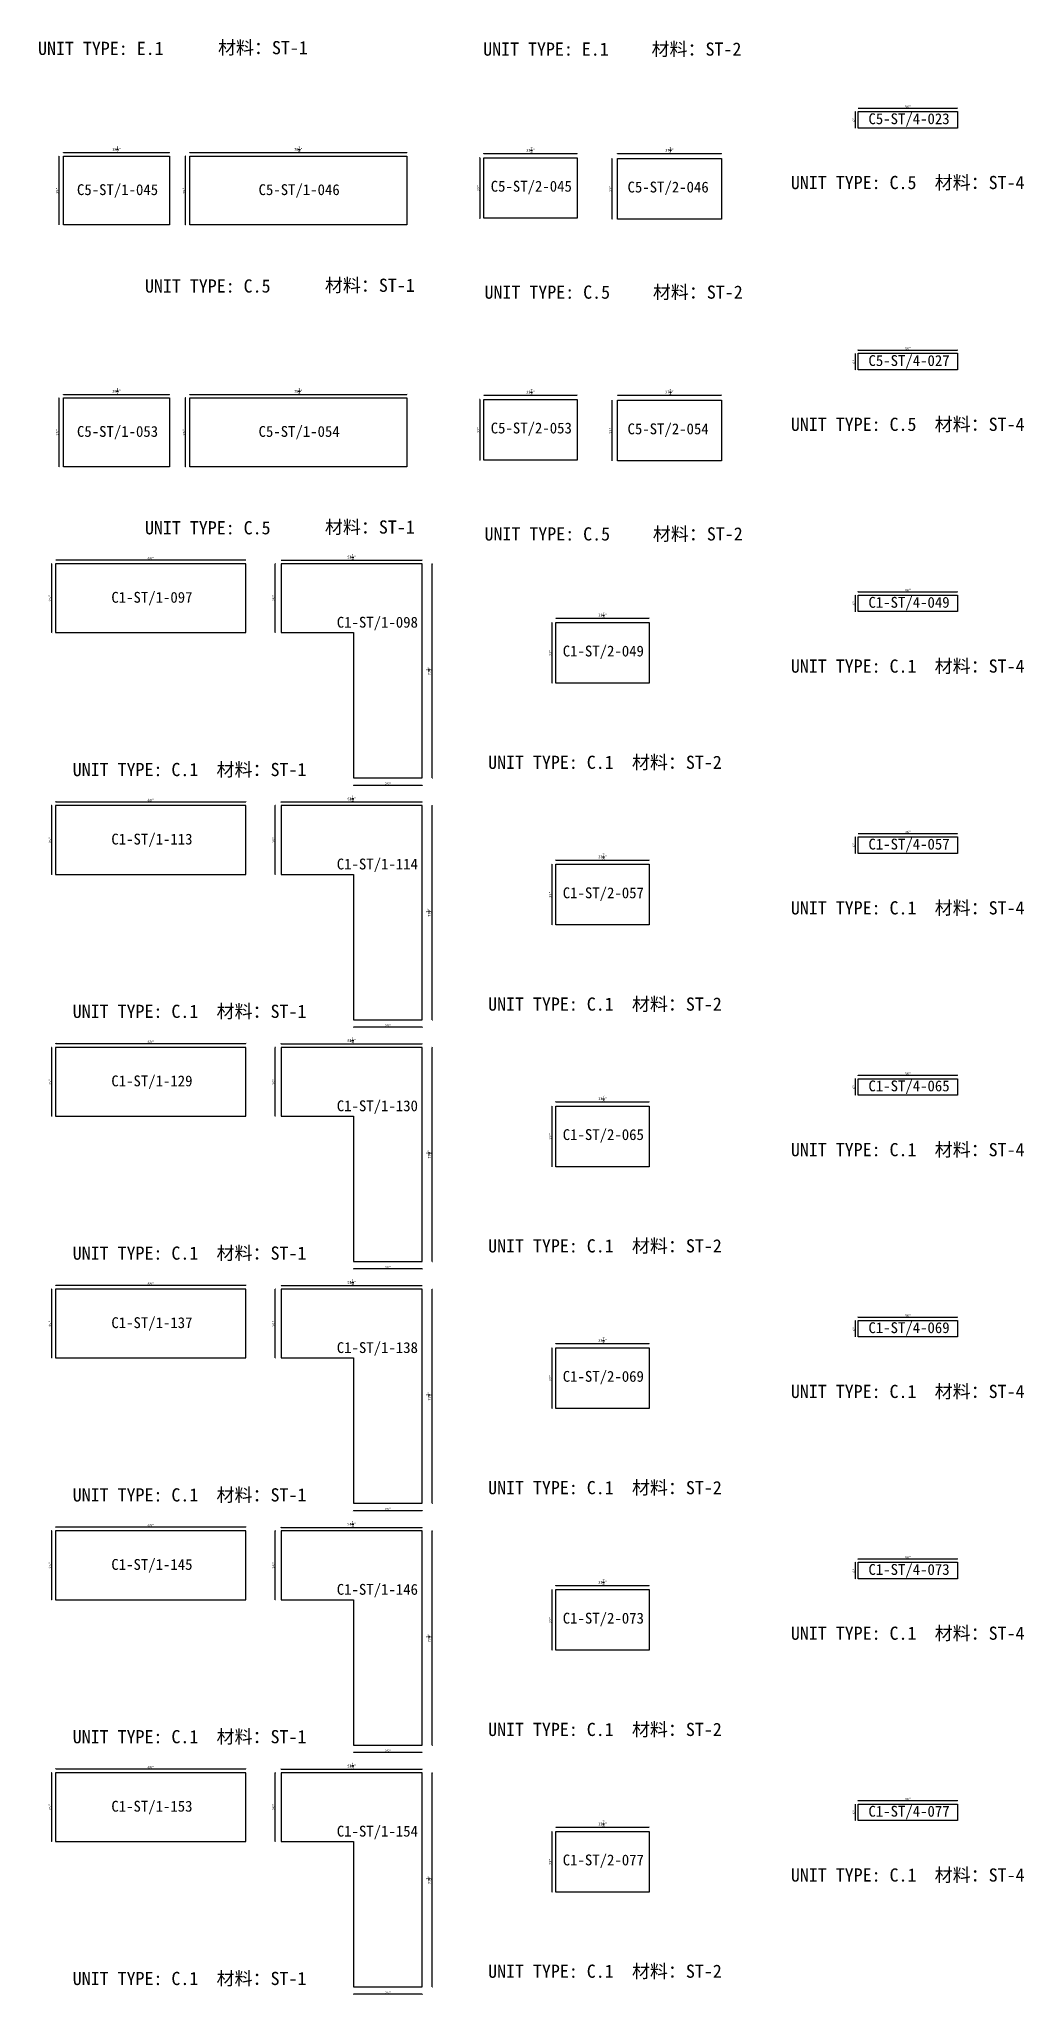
# Model space of a CAD drawing. Header units: millimetres. Extents: x -46962 to 137822, y -48342 to 2116.
# Drawn here: x 65134 to 74215, y -48342 to -30307 of the extents above; entities that cross this region are included whole.
import ezdxf
from ezdxf.enums import TextEntityAlignment as Align

# ---------------------------------------------------------------- set-up
doc = ezdxf.new("R2010")
doc.units = ezdxf.units.MM
doc.layers.add('COUNTERTOP_NUMBER', color=3, linetype='Continuous')
doc.layers.add('COUNTERTOPS', color=7, linetype='Continuous')
doc.styles.add('样式 1', font='')
doc.styles.get('样式 1').set_extended_font_data('NSimSun')
doc.dimstyles.new('副本 ISO-25', dxfattribs={"dimtxt": 25, "dimasz": 10, "dimexe": 1.5, "dimexo": 0.5, "dimtad": 1, "dimlfac": 0.03937, "dimlunit": 5, "dimtxsty": '样式 1', "dimblk": 'ARCHTICK', "dimcen": 2.5, "dimclrd": 256, "dimclrt": 1, "dimazin": 3, "dimtfac": 1, "dimtmove": 0, "dimatfit": 3, "dimfxlon": 1})

msp = doc.modelspace()

# ---------------------------------------------------------------- texts
at = {"style": '样式 1'}
for s, p in [('UNIT TYPE: E.1', (65124.253, -30453.173)), ('材料：ST-1', (66783.54, -30446.518)), ('UNIT TYPE: E.1', (69228.663, -30459.951)), ('材料：ST-2', (70781.388, -30459.951)), ('材料：ST-4', (73392.46, -31690.201)), ('UNIT TYPE: C.5', (72066.179, -31690.201)), ('UNIT TYPE: C.5', (66110.23, -32644.333)), ('材料：ST-1', (67769.516, -32637.677)), ('UNIT TYPE: C.5', (69241.004, -32701.006)), ('材料：ST-2', (70793.729, -32701.006)), ('UNIT TYPE: C.5', (72066.179, -33919.768)), ('材料：ST-4', (73392.46, -33919.768)), ('UNIT TYPE: C.5', (66110.23, -34873.9)), ('材料：ST-1', (67769.516, -34867.245)), ('UNIT TYPE: C.5', (69241.004, -34930.573)), ('材料：ST-2', (70793.729, -34930.573)), ('UNIT TYPE: C.1', (72066.179, -36149.335)), ('材料：ST-4', (73392.46, -36149.335)), ('材料：ST-1', (66770.5, -37103.467)), ('UNIT TYPE: C.1', (69274.305, -37036.514)), ('材料：ST-2', (70600.586, -37036.514)), ('UNIT TYPE: C.1', (65444.219, -37103.467)), ('UNIT TYPE: C.1', (72066.179, -38378.903)), ('材料：ST-4', (73392.46, -38378.903)), ('材料：ST-2', (70600.586, -39266.081)), ('UNIT TYPE: C.1', (65444.219, -39333.034)), ('材料：ST-1', (66770.5, -39333.034)), ('UNIT TYPE: C.1', (69274.305, -39266.081)), ('UNIT TYPE: C.1', (72066.179, -40608.47)), ('材料：ST-4', (73392.46, -40608.47)), ('UNIT TYPE: C.1', (65444.219, -41562.601)), ('材料：ST-1', (66770.5, -41562.601)), ('UNIT TYPE: C.1', (69274.305, -41495.648)), ('材料：ST-2', (70600.586, -41495.648)), ('UNIT TYPE: C.1', (72066.179, -42838.037)), ('材料：ST-4', (73392.46, -42838.037)), ('UNIT TYPE: C.1', (69274.305, -43725.215)), ('材料：ST-2', (70600.586, -43725.215)), ('UNIT TYPE: C.1', (65444.219, -43792.169)), ('材料：ST-1', (66770.5, -43792.169)), ('UNIT TYPE: C.1', (72066.179, -45067.604)), ('材料：ST-4', (73392.46, -45067.604)), ('UNIT TYPE: C.1', (65444.219, -46021.736)), ('材料：ST-1', (66770.5, -46021.736)), ('UNIT TYPE: C.1', (69274.305, -45954.783)), ('材料：ST-2', (70600.586, -45954.783)), ('UNIT TYPE: C.1', (72066.179, -47297.171)), ('材料：ST-4', (73392.46, -47297.171)), ('UNIT TYPE: C.1', (65444.219, -48251.303)), ('材料：ST-1', (66770.5, -48251.303)), ('UNIT TYPE: C.1', (69274.305, -48184.35)), ('材料：ST-2', (70600.586, -48184.35))]:
    msp.add_text(s, height=121.5865, dxfattribs=at).set_placement(p)
at = {"layer": 'COUNTERTOP_NUMBER', "color": 3, "style": '样式 1'}
for s, p in [('C5-ST/4-023', (73155.734, -31041.613)), ('C5-ST/1-045', (65857.258, -31695.364)), ('C5-ST/1-046', (67531.913, -31695.364)), ('C5-ST/2-045', (69672.478, -31663.953)), ('C5-ST/2-046', (70934.265, -31671.383)), ('C5-ST/4-027', (73155.734, -33271.18)), ('C5-ST/1-053', (65857.258, -33924.931)), ('C5-ST/1-054', (67531.913, -33924.931)), ('C5-ST/2-053', (69672.478, -33893.521)), ('C5-ST/2-054', (70934.265, -33900.951)), ('C1-ST/1-097', (66174.41, -35454.537)), ('C1-ST/4-049', (73155.734, -35500.748)), ('C1-ST/1-098', (68253.305, -35684.387)), ('C1-ST/2-049', (70336.939, -35949.879)), ('C1-ST/1-113', (66174.41, -37684.105)), ('C1-ST/4-057', (73155.734, -37730.315)), ('C1-ST/1-114', (68253.305, -37913.955)), ('C1-ST/2-057', (70336.939, -38179.447)), ('C1-ST/1-129', (66174.41, -39913.672)), ('C1-ST/4-065', (73155.734, -39959.882)), ('C1-ST/1-130', (68253.305, -40143.522)), ('C1-ST/2-065', (70336.939, -40409.014)), ('C1-ST/1-137', (66174.41, -42143.239)), ('C1-ST/4-069', (73155.734, -42189.449)), ('C1-ST/1-138', (68253.305, -42373.089)), ('C1-ST/2-069', (70336.939, -42638.581)), ('C1-ST/1-145', (66174.41, -44372.806)), ('C1-ST/4-073', (73155.734, -44419.016)), ('C1-ST/1-146', (68253.305, -44602.656)), ('C1-ST/2-073', (70336.939, -44868.148)), ('C1-ST/1-153', (66174.41, -46602.374)), ('C1-ST/4-077', (73155.734, -46648.584)), ('C1-ST/1-154', (68253.305, -46832.224)), ('C1-ST/2-077', (70336.939, -47097.715))]:
    msp.add_text(s, height=100, dxfattribs=at).set_placement(p, align=Align.MIDDLE_CENTER)

# ---------------------------------------------------------------- blocks, each defined once
blk = doc.blocks.new('_ArchTick')
at = {"color": 0, "linetype": 'ByBlock', "const_width": 0.15}
blk.add_lwpolyline([(-0.5, -0.5), (0.5, 0.5)], dxfattribs=at)
blk = doc.blocks.new('*D1393')
at = {"color": 0, "lineweight": -2, "transparency": 16777216}
for p, q in [((65251, -35145), (65248, -35145)), ((65251, -35780), (65248, -35780))]:
    blk.add_line(p, q, dxfattribs=at)
at = {"lineweight": -2, "transparency": 16777216}
blk.add_line((65250, -35780), (65250, -35145), dxfattribs=at)
at = {"layer": 'Defpoints', "color": 0, "transparency": 16777216}
for p in [(65250, -35145), (65287, -35145), (65287, -35780)]:
    blk.add_point(p, dxfattribs=at)
at = {"lineweight": -2, "transparency": 16777216, "xscale": 10, "yscale": 10, "zscale": 10}
for p, rotation in [((65250, -35145), 90), ((65250, -35780), 270)]:
    blk.add_blockref('_ArchTick', p, dxfattribs=dict(at, rotation=rotation))
at = {"color": 1, "transparency": 16777216, "insert": (65236, -35463), "char_height": 25, "attachment_point": 5, "rotation": 90, "style": '样式 1'}
blk.add_mtext('\\A1;25"', dxfattribs=at)
blk = doc.blocks.new('*D1394')
at = {"color": 0, "lineweight": -2, "transparency": 16777216}
for p, q in [((65287, -35110), (65287, -35108)), ((67039, -35110), (67039, -35108))]:
    blk.add_line(p, q, dxfattribs=at)
at = {"lineweight": -2, "transparency": 16777216}
blk.add_line((65287, -35109), (67039, -35109), dxfattribs=at)
at = {"layer": 'Defpoints', "color": 0, "transparency": 16777216}
for p in [(65287, -35145), (67039, -35109), (67039, -35145)]:
    blk.add_point(p, dxfattribs=at)
at = {"lineweight": -2, "transparency": 16777216, "xscale": 10, "yscale": 10, "zscale": 10, "rotation": 180}
blk.add_blockref('_ArchTick', (65287, -35109), dxfattribs=at)
at = {"lineweight": -2, "transparency": 16777216, "xscale": 10, "yscale": 10, "zscale": 10}
blk.add_blockref('_ArchTick', (67039, -35109), dxfattribs=at)
at = {"color": 1, "transparency": 16777216, "insert": (66163, -35096), "char_height": 25, "attachment_point": 5, "style": '样式 1'}
blk.add_mtext('\\A1;69"', dxfattribs=at)
blk = doc.blocks.new('*D1395')
at = {"color": 0, "lineweight": -2, "transparency": 16777216}
for p, q in [((67365, -35113), (67365, -35111)), ((68667, -35113), (68667, -35111))]:
    blk.add_line(p, q, dxfattribs=at)
at = {"lineweight": -2, "transparency": 16777216}
blk.add_line((67365, -35112), (68667, -35112), dxfattribs=at)
at = {"layer": 'Defpoints', "color": 0, "transparency": 16777216}
for p in [(67365, -35145), (68667, -35112), (68667, -35145)]:
    blk.add_point(p, dxfattribs=at)
at = {"lineweight": -2, "transparency": 16777216, "xscale": 10, "yscale": 10, "zscale": 10, "rotation": 180}
blk.add_blockref('_ArchTick', (67365, -35112), dxfattribs=at)
at = {"lineweight": -2, "transparency": 16777216, "xscale": 10, "yscale": 10, "zscale": 10}
blk.add_blockref('_ArchTick', (68667, -35112), dxfattribs=at)
at = {"color": 1, "transparency": 16777216, "insert": (68016, -35083), "char_height": 25, "attachment_point": 5, "style": '样式 1'}
blk.add_mtext('\\A1;51{\\H1x;\\S1/4;}"', dxfattribs=at)
blk = doc.blocks.new('*D1396')
at = {"color": 0, "lineweight": -2, "transparency": 16777216}
for p, q in [((67313, -35145), (67310, -35145)), ((67313, -35780), (67310, -35780))]:
    blk.add_line(p, q, dxfattribs=at)
at = {"lineweight": -2, "transparency": 16777216}
blk.add_line((67312, -35780), (67312, -35145), dxfattribs=at)
at = {"layer": 'Defpoints', "color": 0, "transparency": 16777216}
for p in [(67312, -35145), (67365, -35145), (67365, -35780)]:
    blk.add_point(p, dxfattribs=at)
at = {"lineweight": -2, "transparency": 16777216, "xscale": 10, "yscale": 10, "zscale": 10}
for p, rotation in [((67312, -35145), 90), ((67312, -35780), 270)]:
    blk.add_blockref('_ArchTick', p, dxfattribs=dict(at, rotation=rotation))
at = {"color": 1, "transparency": 16777216, "insert": (67299, -35463), "char_height": 25, "attachment_point": 5, "rotation": 90, "style": '样式 1'}
blk.add_mtext('\\A1;25"', dxfattribs=at)
blk = doc.blocks.new('*D1397')
at = {"color": 0, "lineweight": -2, "transparency": 16777216}
for p, q in [((68032, -37188), (68032, -37190)), ((68667, -37188), (68667, -37190))]:
    blk.add_line(p, q, dxfattribs=at)
at = {"lineweight": -2, "transparency": 16777216}
blk.add_line((68667, -37189), (68032, -37189), dxfattribs=at)
at = {"layer": 'Defpoints', "color": 0, "transparency": 16777216}
for p in [(68032, -37120), (68667, -37120), (68032, -37189)]:
    blk.add_point(p, dxfattribs=at)
at = {"lineweight": -2, "transparency": 16777216, "xscale": 10, "yscale": 10, "zscale": 10, "rotation": 180}
blk.add_blockref('_ArchTick', (68032, -37189), dxfattribs=at)
at = {"lineweight": -2, "transparency": 16777216, "xscale": 10, "yscale": 10, "zscale": 10}
blk.add_blockref('_ArchTick', (68667, -37189), dxfattribs=at)
at = {"color": 1, "transparency": 16777216, "insert": (68350, -37176), "char_height": 25, "attachment_point": 5, "style": '样式 1'}
blk.add_mtext('\\A1;25"', dxfattribs=at)
blk = doc.blocks.new('*D1398')
at = {"color": 0, "lineweight": -2, "transparency": 16777216}
for p, q in [((68759, -35145), (68762, -35145)), ((68759, -37120), (68762, -37120))]:
    blk.add_line(p, q, dxfattribs=at)
at = {"lineweight": -2, "transparency": 16777216}
blk.add_line((68760, -37120), (68760, -35145), dxfattribs=at)
at = {"layer": 'Defpoints', "color": 0, "transparency": 16777216}
for p in [(68667, -35145), (68760, -35145), (68667, -37120)]:
    blk.add_point(p, dxfattribs=at)
at = {"lineweight": -2, "transparency": 16777216, "xscale": 10, "yscale": 10, "zscale": 10}
for p, rotation in [((68760, -35145), 90), ((68760, -37120), 270)]:
    blk.add_blockref('_ArchTick', p, dxfattribs=dict(at, rotation=rotation))
at = {"color": 1, "transparency": 16777216, "insert": (68731, -36133), "char_height": 25, "attachment_point": 5, "rotation": 90, "style": '样式 1'}
blk.add_mtext('\\A1;77{\\H1x;\\S3/4;}"', dxfattribs=at)
blk = doc.blocks.new('*D1399')
at = {"color": 0, "lineweight": -2, "transparency": 16777216}
for p, q in [((69899, -35648), (69899, -35646)), ((70760, -35648), (70760, -35646))]:
    blk.add_line(p, q, dxfattribs=at)
at = {"lineweight": -2, "transparency": 16777216}
blk.add_line((69899, -35647), (70760, -35647), dxfattribs=at)
at = {"layer": 'Defpoints', "color": 0, "transparency": 16777216}
for p in [(69899, -35687), (70760, -35647), (70760, -35687)]:
    blk.add_point(p, dxfattribs=at)
at = {"lineweight": -2, "transparency": 16777216, "xscale": 10, "yscale": 10, "zscale": 10, "rotation": 180}
blk.add_blockref('_ArchTick', (69899, -35647), dxfattribs=at)
at = {"lineweight": -2, "transparency": 16777216, "xscale": 10, "yscale": 10, "zscale": 10}
blk.add_blockref('_ArchTick', (70760, -35647), dxfattribs=at)
at = {"color": 1, "transparency": 16777216, "insert": (70329, -35618), "char_height": 25, "attachment_point": 5, "style": '样式 1'}
blk.add_mtext('\\A1;33{\\H1x;\\S7/8;}"', dxfattribs=at)
blk = doc.blocks.new('*D1400')
at = {"color": 0, "lineweight": -2, "transparency": 16777216}
for p, q in [((69863, -35687), (69861, -35687)), ((69863, -36246), (69861, -36246))]:
    blk.add_line(p, q, dxfattribs=at)
at = {"lineweight": -2, "transparency": 16777216}
blk.add_line((69862, -35687), (69862, -36246), dxfattribs=at)
at = {"layer": 'Defpoints', "color": 0, "transparency": 16777216}
for p in [(69899, -35687), (69862, -36246), (69899, -36246)]:
    blk.add_point(p, dxfattribs=at)
at = {"lineweight": -2, "transparency": 16777216, "xscale": 10, "yscale": 10, "zscale": 10}
for p, rotation in [((69862, -35687), 90), ((69862, -36246), 270)]:
    blk.add_blockref('_ArchTick', p, dxfattribs=dict(at, rotation=rotation))
at = {"color": 1, "transparency": 16777216, "insert": (69849, -35966), "char_height": 25, "attachment_point": 5, "rotation": 90, "style": '样式 1'}
blk.add_mtext('\\A1;22"', dxfattribs=at)
blk = doc.blocks.new('*D1401')
at = {"color": 0, "lineweight": -2, "transparency": 16777216}
for p, q in [((72688, -35404), (72688, -35402)), ((73602, -35404), (73602, -35402))]:
    blk.add_line(p, q, dxfattribs=at)
at = {"lineweight": -2, "transparency": 16777216}
blk.add_line((72688, -35403), (73602, -35403), dxfattribs=at)
at = {"layer": 'Defpoints', "color": 0, "transparency": 16777216}
for p in [(72688, -35434), (73602, -35403), (73602, -35434)]:
    blk.add_point(p, dxfattribs=at)
at = {"lineweight": -2, "transparency": 16777216, "xscale": 10, "yscale": 10, "zscale": 10, "rotation": 180}
blk.add_blockref('_ArchTick', (72688, -35403), dxfattribs=at)
at = {"lineweight": -2, "transparency": 16777216, "xscale": 10, "yscale": 10, "zscale": 10}
blk.add_blockref('_ArchTick', (73602, -35403), dxfattribs=at)
at = {"color": 1, "transparency": 16777216, "insert": (73145, -35390), "char_height": 25, "attachment_point": 5, "style": '样式 1'}
blk.add_mtext('\\A1;36"', dxfattribs=at)
blk = doc.blocks.new('*D1402')
at = {"color": 0, "lineweight": -2, "transparency": 16777216}
for p, q in [((72663, -35434), (72661, -35434)), ((72663, -35587), (72661, -35587))]:
    blk.add_line(p, q, dxfattribs=at)
at = {"lineweight": -2, "transparency": 16777216}
blk.add_line((72662, -35587), (72662, -35434), dxfattribs=at)
at = {"layer": 'Defpoints', "color": 0, "transparency": 16777216}
for p in [(72662, -35434), (72688, -35434), (72688, -35587)]:
    blk.add_point(p, dxfattribs=at)
at = {"lineweight": -2, "transparency": 16777216, "xscale": 10, "yscale": 10, "zscale": 10}
for p, rotation in [((72662, -35434), 90), ((72662, -35587), 270)]:
    blk.add_blockref('_ArchTick', p, dxfattribs=dict(at, rotation=rotation))
at = {"color": 1, "transparency": 16777216, "insert": (72649, -35510), "char_height": 25, "attachment_point": 5, "rotation": 90, "style": '样式 1'}
blk.add_mtext('\\A1;6"', dxfattribs=at)
blk = doc.blocks.new('*D1516')
at = {"color": 0, "lineweight": -2, "transparency": 16777216}
for p, q in [((65251, -37375), (65248, -37375)), ((65251, -38010), (65248, -38010))]:
    blk.add_line(p, q, dxfattribs=at)
at = {"lineweight": -2, "transparency": 16777216}
blk.add_line((65250, -38010), (65250, -37375), dxfattribs=at)
at = {"layer": 'Defpoints', "color": 0, "transparency": 16777216}
for p in [(65250, -37375), (65287, -37375), (65287, -38010)]:
    blk.add_point(p, dxfattribs=at)
at = {"lineweight": -2, "transparency": 16777216, "xscale": 10, "yscale": 10, "zscale": 10}
for p, rotation in [((65250, -37375), 90), ((65250, -38010), 270)]:
    blk.add_blockref('_ArchTick', p, dxfattribs=dict(at, rotation=rotation))
at = {"color": 1, "transparency": 16777216, "insert": (65236, -37692), "char_height": 25, "attachment_point": 5, "rotation": 90, "style": '样式 1'}
blk.add_mtext('\\A1;25"', dxfattribs=at)
blk = doc.blocks.new('*D1517')
at = {"color": 0, "lineweight": -2, "transparency": 16777216}
for p, q in [((65287, -37340), (65287, -37337)), ((67039, -37340), (67039, -37337))]:
    blk.add_line(p, q, dxfattribs=at)
at = {"lineweight": -2, "transparency": 16777216}
blk.add_line((65287, -37339), (67039, -37339), dxfattribs=at)
at = {"layer": 'Defpoints', "color": 0, "transparency": 16777216}
for p in [(65287, -37375), (67039, -37339), (67039, -37375)]:
    blk.add_point(p, dxfattribs=at)
at = {"lineweight": -2, "transparency": 16777216, "xscale": 10, "yscale": 10, "zscale": 10, "rotation": 180}
blk.add_blockref('_ArchTick', (65287, -37339), dxfattribs=at)
at = {"lineweight": -2, "transparency": 16777216, "xscale": 10, "yscale": 10, "zscale": 10}
blk.add_blockref('_ArchTick', (67039, -37339), dxfattribs=at)
at = {"color": 1, "transparency": 16777216, "insert": (66163, -37325), "char_height": 25, "attachment_point": 5, "style": '样式 1'}
blk.add_mtext('\\A1;69"', dxfattribs=at)
blk = doc.blocks.new('*D1518')
at = {"color": 0, "lineweight": -2, "transparency": 16777216}
for p, q in [((67365, -37343), (67365, -37340)), ((68667, -37343), (68667, -37340))]:
    blk.add_line(p, q, dxfattribs=at)
at = {"lineweight": -2, "transparency": 16777216}
blk.add_line((67365, -37342), (68667, -37342), dxfattribs=at)
at = {"layer": 'Defpoints', "color": 0, "transparency": 16777216}
for p in [(67365, -37375), (68667, -37342), (68667, -37375)]:
    blk.add_point(p, dxfattribs=at)
at = {"lineweight": -2, "transparency": 16777216, "xscale": 10, "yscale": 10, "zscale": 10, "rotation": 180}
blk.add_blockref('_ArchTick', (67365, -37342), dxfattribs=at)
at = {"lineweight": -2, "transparency": 16777216, "xscale": 10, "yscale": 10, "zscale": 10}
blk.add_blockref('_ArchTick', (68667, -37342), dxfattribs=at)
at = {"color": 1, "transparency": 16777216, "insert": (68016, -37313), "char_height": 25, "attachment_point": 5, "style": '样式 1'}
blk.add_mtext('\\A1;51{\\H1x;\\S1/4;}"', dxfattribs=at)
blk = doc.blocks.new('*D1519')
at = {"color": 0, "lineweight": -2, "transparency": 16777216}
for p, q in [((67313, -37375), (67310, -37375)), ((67313, -38010), (67310, -38010))]:
    blk.add_line(p, q, dxfattribs=at)
at = {"lineweight": -2, "transparency": 16777216}
blk.add_line((67312, -38010), (67312, -37375), dxfattribs=at)
at = {"layer": 'Defpoints', "color": 0, "transparency": 16777216}
for p in [(67312, -37375), (67365, -37375), (67365, -38010)]:
    blk.add_point(p, dxfattribs=at)
at = {"lineweight": -2, "transparency": 16777216, "xscale": 10, "yscale": 10, "zscale": 10}
for p, rotation in [((67312, -37375), 90), ((67312, -38010), 270)]:
    blk.add_blockref('_ArchTick', p, dxfattribs=dict(at, rotation=rotation))
at = {"color": 1, "transparency": 16777216, "insert": (67299, -37692), "char_height": 25, "attachment_point": 5, "rotation": 90, "style": '样式 1'}
blk.add_mtext('\\A1;25"', dxfattribs=at)
blk = doc.blocks.new('*D1520')
at = {"color": 0, "lineweight": -2, "transparency": 16777216}
for p, q in [((68032, -39417), (68032, -39420)), ((68667, -39417), (68667, -39420))]:
    blk.add_line(p, q, dxfattribs=at)
at = {"lineweight": -2, "transparency": 16777216}
blk.add_line((68667, -39418), (68032, -39418), dxfattribs=at)
at = {"layer": 'Defpoints', "color": 0, "transparency": 16777216}
for p in [(68032, -39350), (68032, -39418), (68667, -39350)]:
    blk.add_point(p, dxfattribs=at)
at = {"lineweight": -2, "transparency": 16777216, "xscale": 10, "yscale": 10, "zscale": 10, "rotation": 180}
blk.add_blockref('_ArchTick', (68032, -39418), dxfattribs=at)
at = {"lineweight": -2, "transparency": 16777216, "xscale": 10, "yscale": 10, "zscale": 10}
blk.add_blockref('_ArchTick', (68667, -39418), dxfattribs=at)
at = {"color": 1, "transparency": 16777216, "insert": (68350, -39405), "char_height": 25, "attachment_point": 5, "style": '样式 1'}
blk.add_mtext('\\A1;25"', dxfattribs=at)
blk = doc.blocks.new('*D1521')
at = {"color": 0, "lineweight": -2, "transparency": 16777216}
for p, q in [((68759, -37375), (68762, -37375)), ((68759, -39350), (68762, -39350))]:
    blk.add_line(p, q, dxfattribs=at)
at = {"lineweight": -2, "transparency": 16777216}
blk.add_line((68760, -39350), (68760, -37375), dxfattribs=at)
at = {"layer": 'Defpoints', "color": 0, "transparency": 16777216}
for p in [(68667, -37375), (68760, -37375), (68667, -39350)]:
    blk.add_point(p, dxfattribs=at)
at = {"lineweight": -2, "transparency": 16777216, "xscale": 10, "yscale": 10, "zscale": 10}
for p, rotation in [((68760, -37375), 90), ((68760, -39350), 270)]:
    blk.add_blockref('_ArchTick', p, dxfattribs=dict(at, rotation=rotation))
at = {"color": 1, "transparency": 16777216, "insert": (68731, -38362), "char_height": 25, "attachment_point": 5, "rotation": 90, "style": '样式 1'}
blk.add_mtext('\\A1;77{\\H1x;\\S3/4;}"', dxfattribs=at)
blk = doc.blocks.new('*D1522')
at = {"color": 0, "lineweight": -2, "transparency": 16777216}
for p, q in [((69899, -37878), (69899, -37876)), ((70760, -37878), (70760, -37876))]:
    blk.add_line(p, q, dxfattribs=at)
at = {"lineweight": -2, "transparency": 16777216}
blk.add_line((69899, -37877), (70760, -37877), dxfattribs=at)
at = {"layer": 'Defpoints', "color": 0, "transparency": 16777216}
for p in [(69899, -37916), (70760, -37877), (70760, -37916)]:
    blk.add_point(p, dxfattribs=at)
at = {"lineweight": -2, "transparency": 16777216, "xscale": 10, "yscale": 10, "zscale": 10, "rotation": 180}
blk.add_blockref('_ArchTick', (69899, -37877), dxfattribs=at)
at = {"lineweight": -2, "transparency": 16777216, "xscale": 10, "yscale": 10, "zscale": 10}
blk.add_blockref('_ArchTick', (70760, -37877), dxfattribs=at)
at = {"color": 1, "transparency": 16777216, "insert": (70329, -37848), "char_height": 25, "attachment_point": 5, "style": '样式 1'}
blk.add_mtext('\\A1;33{\\H1x;\\S7/8;}"', dxfattribs=at)
blk = doc.blocks.new('*D1523')
at = {"color": 0, "lineweight": -2, "transparency": 16777216}
for p, q in [((69863, -37916), (69861, -37916)), ((69863, -38475), (69861, -38475))]:
    blk.add_line(p, q, dxfattribs=at)
at = {"lineweight": -2, "transparency": 16777216}
blk.add_line((69862, -37916), (69862, -38475), dxfattribs=at)
at = {"layer": 'Defpoints', "color": 0, "transparency": 16777216}
for p in [(69899, -37916), (69862, -38475), (69899, -38475)]:
    blk.add_point(p, dxfattribs=at)
at = {"lineweight": -2, "transparency": 16777216, "xscale": 10, "yscale": 10, "zscale": 10}
for p, rotation in [((69862, -37916), 90), ((69862, -38475), 270)]:
    blk.add_blockref('_ArchTick', p, dxfattribs=dict(at, rotation=rotation))
at = {"color": 1, "transparency": 16777216, "insert": (69849, -38196), "char_height": 25, "attachment_point": 5, "rotation": 90, "style": '样式 1'}
blk.add_mtext('\\A1;22"', dxfattribs=at)
blk = doc.blocks.new('*D1524')
at = {"color": 0, "lineweight": -2, "transparency": 16777216}
for p, q in [((72688, -37634), (72688, -37631)), ((73602, -37634), (73602, -37631))]:
    blk.add_line(p, q, dxfattribs=at)
at = {"lineweight": -2, "transparency": 16777216}
blk.add_line((72688, -37633), (73602, -37633), dxfattribs=at)
at = {"layer": 'Defpoints', "color": 0, "transparency": 16777216}
for p in [(72688, -37664), (73602, -37633), (73602, -37664)]:
    blk.add_point(p, dxfattribs=at)
at = {"lineweight": -2, "transparency": 16777216, "xscale": 10, "yscale": 10, "zscale": 10, "rotation": 180}
blk.add_blockref('_ArchTick', (72688, -37633), dxfattribs=at)
at = {"lineweight": -2, "transparency": 16777216, "xscale": 10, "yscale": 10, "zscale": 10}
blk.add_blockref('_ArchTick', (73602, -37633), dxfattribs=at)
at = {"color": 1, "transparency": 16777216, "insert": (73145, -37620), "char_height": 25, "attachment_point": 5, "style": '样式 1'}
blk.add_mtext('\\A1;36"', dxfattribs=at)
blk = doc.blocks.new('*D1525')
at = {"color": 0, "lineweight": -2, "transparency": 16777216}
for p, q in [((72663, -37664), (72661, -37664)), ((72663, -37816), (72661, -37816))]:
    blk.add_line(p, q, dxfattribs=at)
at = {"lineweight": -2, "transparency": 16777216}
blk.add_line((72662, -37816), (72662, -37664), dxfattribs=at)
at = {"layer": 'Defpoints', "color": 0, "transparency": 16777216}
for p in [(72662, -37664), (72688, -37664), (72688, -37816)]:
    blk.add_point(p, dxfattribs=at)
at = {"lineweight": -2, "transparency": 16777216, "xscale": 10, "yscale": 10, "zscale": 10}
for p, rotation in [((72662, -37664), 90), ((72662, -37816), 270)]:
    blk.add_blockref('_ArchTick', p, dxfattribs=dict(at, rotation=rotation))
at = {"color": 1, "transparency": 16777216, "insert": (72649, -37740), "char_height": 25, "attachment_point": 5, "rotation": 90, "style": '样式 1'}
blk.add_mtext('\\A1;6"', dxfattribs=at)
blk = doc.blocks.new('*D1162')
at = {"color": 0, "lineweight": -2, "transparency": 16777216}
for p, q in [((65251, -39605), (65248, -39605)), ((65251, -40240), (65248, -40240))]:
    blk.add_line(p, q, dxfattribs=at)
at = {"lineweight": -2, "transparency": 16777216}
blk.add_line((65250, -40240), (65250, -39605), dxfattribs=at)
at = {"layer": 'Defpoints', "color": 0, "transparency": 16777216}
for p in [(65250, -39605), (65287, -39605), (65287, -40240)]:
    blk.add_point(p, dxfattribs=at)
at = {"lineweight": -2, "transparency": 16777216, "xscale": 10, "yscale": 10, "zscale": 10}
for p, rotation in [((65250, -39605), 90), ((65250, -40240), 270)]:
    blk.add_blockref('_ArchTick', p, dxfattribs=dict(at, rotation=rotation))
at = {"color": 1, "transparency": 16777216, "insert": (65236, -39922), "char_height": 25, "attachment_point": 5, "rotation": 90, "style": '样式 1'}
blk.add_mtext('\\A1;25"', dxfattribs=at)
blk = doc.blocks.new('*D1163')
at = {"color": 0, "lineweight": -2, "transparency": 16777216}
for p, q in [((65287, -39569), (65287, -39567)), ((67039, -39569), (67039, -39567))]:
    blk.add_line(p, q, dxfattribs=at)
at = {"lineweight": -2, "transparency": 16777216}
blk.add_line((65287, -39568), (67039, -39568), dxfattribs=at)
at = {"layer": 'Defpoints', "color": 0, "transparency": 16777216}
for p in [(65287, -39605), (67039, -39568), (67039, -39605)]:
    blk.add_point(p, dxfattribs=at)
at = {"lineweight": -2, "transparency": 16777216, "xscale": 10, "yscale": 10, "zscale": 10, "rotation": 180}
blk.add_blockref('_ArchTick', (65287, -39568), dxfattribs=at)
at = {"lineweight": -2, "transparency": 16777216, "xscale": 10, "yscale": 10, "zscale": 10}
blk.add_blockref('_ArchTick', (67039, -39568), dxfattribs=at)
at = {"color": 1, "transparency": 16777216, "insert": (66163, -39555), "char_height": 25, "attachment_point": 5, "style": '样式 1'}
blk.add_mtext('\\A1;69"', dxfattribs=at)
blk = doc.blocks.new('*D1164')
at = {"color": 0, "lineweight": -2, "transparency": 16777216}
for p, q in [((67365, -39572), (67365, -39570)), ((68667, -39572), (68667, -39570))]:
    blk.add_line(p, q, dxfattribs=at)
at = {"lineweight": -2, "transparency": 16777216}
blk.add_line((67365, -39571), (68667, -39571), dxfattribs=at)
at = {"layer": 'Defpoints', "color": 0, "transparency": 16777216}
for p in [(67365, -39605), (68667, -39571), (68667, -39605)]:
    blk.add_point(p, dxfattribs=at)
at = {"lineweight": -2, "transparency": 16777216, "xscale": 10, "yscale": 10, "zscale": 10, "rotation": 180}
blk.add_blockref('_ArchTick', (67365, -39571), dxfattribs=at)
at = {"lineweight": -2, "transparency": 16777216, "xscale": 10, "yscale": 10, "zscale": 10}
blk.add_blockref('_ArchTick', (68667, -39571), dxfattribs=at)
at = {"color": 1, "transparency": 16777216, "insert": (68016, -39542), "char_height": 25, "attachment_point": 5, "style": '样式 1'}
blk.add_mtext('\\A1;51{\\H1x;\\S1/4;}"', dxfattribs=at)
blk = doc.blocks.new('*D1165')
at = {"color": 0, "lineweight": -2, "transparency": 16777216}
for p, q in [((67313, -39605), (67310, -39605)), ((67313, -40240), (67310, -40240))]:
    blk.add_line(p, q, dxfattribs=at)
at = {"lineweight": -2, "transparency": 16777216}
blk.add_line((67312, -40240), (67312, -39605), dxfattribs=at)
at = {"layer": 'Defpoints', "color": 0, "transparency": 16777216}
for p in [(67312, -39605), (67365, -39605), (67365, -40240)]:
    blk.add_point(p, dxfattribs=at)
at = {"lineweight": -2, "transparency": 16777216, "xscale": 10, "yscale": 10, "zscale": 10}
for p, rotation in [((67312, -39605), 90), ((67312, -40240), 270)]:
    blk.add_blockref('_ArchTick', p, dxfattribs=dict(at, rotation=rotation))
at = {"color": 1, "transparency": 16777216, "insert": (67299, -39922), "char_height": 25, "attachment_point": 5, "rotation": 90, "style": '样式 1'}
blk.add_mtext('\\A1;25"', dxfattribs=at)
blk = doc.blocks.new('*D1166')
at = {"color": 0, "lineweight": -2, "transparency": 16777216}
for p, q in [((68032, -41647), (68032, -41649)), ((68667, -41647), (68667, -41649))]:
    blk.add_line(p, q, dxfattribs=at)
at = {"lineweight": -2, "transparency": 16777216}
blk.add_line((68667, -41648), (68032, -41648), dxfattribs=at)
at = {"layer": 'Defpoints', "color": 0, "transparency": 16777216}
for p in [(68032, -41579), (68032, -41648), (68667, -41579)]:
    blk.add_point(p, dxfattribs=at)
at = {"lineweight": -2, "transparency": 16777216, "xscale": 10, "yscale": 10, "zscale": 10, "rotation": 180}
blk.add_blockref('_ArchTick', (68032, -41648), dxfattribs=at)
at = {"lineweight": -2, "transparency": 16777216, "xscale": 10, "yscale": 10, "zscale": 10}
blk.add_blockref('_ArchTick', (68667, -41648), dxfattribs=at)
at = {"color": 1, "transparency": 16777216, "insert": (68350, -41635), "char_height": 25, "attachment_point": 5, "style": '样式 1'}
blk.add_mtext('\\A1;25"', dxfattribs=at)
blk = doc.blocks.new('*D1167')
at = {"color": 0, "lineweight": -2, "transparency": 16777216}
for p, q in [((68759, -39605), (68762, -39605)), ((68759, -41579), (68762, -41579))]:
    blk.add_line(p, q, dxfattribs=at)
at = {"lineweight": -2, "transparency": 16777216}
blk.add_line((68760, -41579), (68760, -39605), dxfattribs=at)
at = {"layer": 'Defpoints', "color": 0, "transparency": 16777216}
for p in [(68667, -39605), (68760, -39605), (68667, -41579)]:
    blk.add_point(p, dxfattribs=at)
at = {"lineweight": -2, "transparency": 16777216, "xscale": 10, "yscale": 10, "zscale": 10}
for p, rotation in [((68760, -39605), 90), ((68760, -41579), 270)]:
    blk.add_blockref('_ArchTick', p, dxfattribs=dict(at, rotation=rotation))
at = {"color": 1, "transparency": 16777216, "insert": (68731, -40592), "char_height": 25, "attachment_point": 5, "rotation": 90, "style": '样式 1'}
blk.add_mtext('\\A1;77{\\H1x;\\S3/4;}"', dxfattribs=at)
blk = doc.blocks.new('*D1168')
at = {"color": 0, "lineweight": -2, "transparency": 16777216}
for p, q in [((69899, -40108), (69899, -40105)), ((70760, -40108), (70760, -40105))]:
    blk.add_line(p, q, dxfattribs=at)
at = {"lineweight": -2, "transparency": 16777216}
blk.add_line((69899, -40107), (70760, -40107), dxfattribs=at)
at = {"layer": 'Defpoints', "color": 0, "transparency": 16777216}
for p in [(69899, -40146), (70760, -40107), (70760, -40146)]:
    blk.add_point(p, dxfattribs=at)
at = {"lineweight": -2, "transparency": 16777216, "xscale": 10, "yscale": 10, "zscale": 10, "rotation": 180}
blk.add_blockref('_ArchTick', (69899, -40107), dxfattribs=at)
at = {"lineweight": -2, "transparency": 16777216, "xscale": 10, "yscale": 10, "zscale": 10}
blk.add_blockref('_ArchTick', (70760, -40107), dxfattribs=at)
at = {"color": 1, "transparency": 16777216, "insert": (70329, -40078), "char_height": 25, "attachment_point": 5, "style": '样式 1'}
blk.add_mtext('\\A1;33{\\H1x;\\S7/8;}"', dxfattribs=at)
blk = doc.blocks.new('*D1169')
at = {"color": 0, "lineweight": -2, "transparency": 16777216}
for p, q in [((69863, -40146), (69861, -40146)), ((69863, -40705), (69861, -40705))]:
    blk.add_line(p, q, dxfattribs=at)
at = {"lineweight": -2, "transparency": 16777216}
blk.add_line((69862, -40146), (69862, -40705), dxfattribs=at)
at = {"layer": 'Defpoints', "color": 0, "transparency": 16777216}
for p in [(69899, -40146), (69862, -40705), (69899, -40705)]:
    blk.add_point(p, dxfattribs=at)
at = {"lineweight": -2, "transparency": 16777216, "xscale": 10, "yscale": 10, "zscale": 10}
for p, rotation in [((69862, -40146), 90), ((69862, -40705), 270)]:
    blk.add_blockref('_ArchTick', p, dxfattribs=dict(at, rotation=rotation))
at = {"color": 1, "transparency": 16777216, "insert": (69849, -40425), "char_height": 25, "attachment_point": 5, "rotation": 90, "style": '样式 1'}
blk.add_mtext('\\A1;22"', dxfattribs=at)
blk = doc.blocks.new('*D1170')
at = {"color": 0, "lineweight": -2, "transparency": 16777216}
for p, q in [((72688, -39863), (72688, -39861)), ((73602, -39863), (73602, -39861))]:
    blk.add_line(p, q, dxfattribs=at)
at = {"lineweight": -2, "transparency": 16777216}
blk.add_line((72688, -39862), (73602, -39862), dxfattribs=at)
at = {"layer": 'Defpoints', "color": 0, "transparency": 16777216}
for p in [(72688, -39893), (73602, -39862), (73602, -39893)]:
    blk.add_point(p, dxfattribs=at)
at = {"lineweight": -2, "transparency": 16777216, "xscale": 10, "yscale": 10, "zscale": 10, "rotation": 180}
blk.add_blockref('_ArchTick', (72688, -39862), dxfattribs=at)
at = {"lineweight": -2, "transparency": 16777216, "xscale": 10, "yscale": 10, "zscale": 10}
blk.add_blockref('_ArchTick', (73602, -39862), dxfattribs=at)
at = {"color": 1, "transparency": 16777216, "insert": (73145, -39849), "char_height": 25, "attachment_point": 5, "style": '样式 1'}
blk.add_mtext('\\A1;36"', dxfattribs=at)
blk = doc.blocks.new('*D1171')
at = {"color": 0, "lineweight": -2, "transparency": 16777216}
for p, q in [((72663, -39893), (72661, -39893)), ((72663, -40046), (72661, -40046))]:
    blk.add_line(p, q, dxfattribs=at)
at = {"lineweight": -2, "transparency": 16777216}
blk.add_line((72662, -40046), (72662, -39893), dxfattribs=at)
at = {"layer": 'Defpoints', "color": 0, "transparency": 16777216}
for p in [(72662, -39893), (72688, -39893), (72688, -40046)]:
    blk.add_point(p, dxfattribs=at)
at = {"lineweight": -2, "transparency": 16777216, "xscale": 10, "yscale": 10, "zscale": 10}
for p, rotation in [((72662, -39893), 90), ((72662, -40046), 270)]:
    blk.add_blockref('_ArchTick', p, dxfattribs=dict(at, rotation=rotation))
at = {"color": 1, "transparency": 16777216, "insert": (72649, -39970), "char_height": 25, "attachment_point": 5, "rotation": 90, "style": '样式 1'}
blk.add_mtext('\\A1;6"', dxfattribs=at)
blk = doc.blocks.new('*D1338')
at = {"color": 0, "lineweight": -2, "transparency": 16777216}
for p, q in [((65251, -41834), (65248, -41834)), ((65251, -42469), (65248, -42469))]:
    blk.add_line(p, q, dxfattribs=at)
at = {"lineweight": -2, "transparency": 16777216}
blk.add_line((65250, -42469), (65250, -41834), dxfattribs=at)
at = {"layer": 'Defpoints', "color": 0, "transparency": 16777216}
for p in [(65250, -41834), (65287, -41834), (65287, -42469)]:
    blk.add_point(p, dxfattribs=at)
at = {"lineweight": -2, "transparency": 16777216, "xscale": 10, "yscale": 10, "zscale": 10}
for p, rotation in [((65250, -41834), 90), ((65250, -42469), 270)]:
    blk.add_blockref('_ArchTick', p, dxfattribs=dict(at, rotation=rotation))
at = {"color": 1, "transparency": 16777216, "insert": (65236, -42152), "char_height": 25, "attachment_point": 5, "rotation": 90, "style": '样式 1'}
blk.add_mtext('\\A1;25"', dxfattribs=at)
blk = doc.blocks.new('*D1339')
at = {"color": 0, "lineweight": -2, "transparency": 16777216}
for p, q in [((65287, -41799), (65287, -41796)), ((67039, -41799), (67039, -41796))]:
    blk.add_line(p, q, dxfattribs=at)
at = {"lineweight": -2, "transparency": 16777216}
blk.add_line((65287, -41798), (67039, -41798), dxfattribs=at)
at = {"layer": 'Defpoints', "color": 0, "transparency": 16777216}
for p in [(65287, -41834), (67039, -41798), (67039, -41834)]:
    blk.add_point(p, dxfattribs=at)
at = {"lineweight": -2, "transparency": 16777216, "xscale": 10, "yscale": 10, "zscale": 10, "rotation": 180}
blk.add_blockref('_ArchTick', (65287, -41798), dxfattribs=at)
at = {"lineweight": -2, "transparency": 16777216, "xscale": 10, "yscale": 10, "zscale": 10}
blk.add_blockref('_ArchTick', (67039, -41798), dxfattribs=at)
at = {"color": 1, "transparency": 16777216, "insert": (66163, -41785), "char_height": 25, "attachment_point": 5, "style": '样式 1'}
blk.add_mtext('\\A1;69"', dxfattribs=at)
blk = doc.blocks.new('*D1340')
at = {"color": 0, "lineweight": -2, "transparency": 16777216}
for p, q in [((67365, -41802), (67365, -41799)), ((68667, -41802), (68667, -41799))]:
    blk.add_line(p, q, dxfattribs=at)
at = {"lineweight": -2, "transparency": 16777216}
blk.add_line((67365, -41801), (68667, -41801), dxfattribs=at)
at = {"layer": 'Defpoints', "color": 0, "transparency": 16777216}
for p in [(67365, -41834), (68667, -41801), (68667, -41834)]:
    blk.add_point(p, dxfattribs=at)
at = {"lineweight": -2, "transparency": 16777216, "xscale": 10, "yscale": 10, "zscale": 10, "rotation": 180}
blk.add_blockref('_ArchTick', (67365, -41801), dxfattribs=at)
at = {"lineweight": -2, "transparency": 16777216, "xscale": 10, "yscale": 10, "zscale": 10}
blk.add_blockref('_ArchTick', (68667, -41801), dxfattribs=at)
at = {"color": 1, "transparency": 16777216, "insert": (68016, -41772), "char_height": 25, "attachment_point": 5, "style": '样式 1'}
blk.add_mtext('\\A1;51{\\H1x;\\S1/4;}"', dxfattribs=at)
blk = doc.blocks.new('*D1341')
at = {"color": 0, "lineweight": -2, "transparency": 16777216}
for p, q in [((67313, -41834), (67310, -41834)), ((67313, -42469), (67310, -42469))]:
    blk.add_line(p, q, dxfattribs=at)
at = {"lineweight": -2, "transparency": 16777216}
blk.add_line((67312, -42469), (67312, -41834), dxfattribs=at)
at = {"layer": 'Defpoints', "color": 0, "transparency": 16777216}
for p in [(67312, -41834), (67365, -41834), (67365, -42469)]:
    blk.add_point(p, dxfattribs=at)
at = {"lineweight": -2, "transparency": 16777216, "xscale": 10, "yscale": 10, "zscale": 10}
for p, rotation in [((67312, -41834), 90), ((67312, -42469), 270)]:
    blk.add_blockref('_ArchTick', p, dxfattribs=dict(at, rotation=rotation))
at = {"color": 1, "transparency": 16777216, "insert": (67299, -42152), "char_height": 25, "attachment_point": 5, "rotation": 90, "style": '样式 1'}
blk.add_mtext('\\A1;25"', dxfattribs=at)
blk = doc.blocks.new('*D1342')
at = {"color": 0, "lineweight": -2, "transparency": 16777216}
for p, q in [((68032, -43876), (68032, -43879)), ((68667, -43876), (68667, -43879))]:
    blk.add_line(p, q, dxfattribs=at)
at = {"lineweight": -2, "transparency": 16777216}
blk.add_line((68667, -43877), (68032, -43877), dxfattribs=at)
at = {"layer": 'Defpoints', "color": 0, "transparency": 16777216}
for p in [(68032, -43809), (68667, -43809), (68032, -43877)]:
    blk.add_point(p, dxfattribs=at)
at = {"lineweight": -2, "transparency": 16777216, "xscale": 10, "yscale": 10, "zscale": 10, "rotation": 180}
blk.add_blockref('_ArchTick', (68032, -43877), dxfattribs=at)
at = {"lineweight": -2, "transparency": 16777216, "xscale": 10, "yscale": 10, "zscale": 10}
blk.add_blockref('_ArchTick', (68667, -43877), dxfattribs=at)
at = {"color": 1, "transparency": 16777216, "insert": (68350, -43864), "char_height": 25, "attachment_point": 5, "style": '样式 1'}
blk.add_mtext('\\A1;25"', dxfattribs=at)
blk = doc.blocks.new('*D1343')
at = {"color": 0, "lineweight": -2, "transparency": 16777216}
for p, q in [((68759, -41834), (68762, -41834)), ((68759, -43809), (68762, -43809))]:
    blk.add_line(p, q, dxfattribs=at)
at = {"lineweight": -2, "transparency": 16777216}
blk.add_line((68760, -43809), (68760, -41834), dxfattribs=at)
at = {"layer": 'Defpoints', "color": 0, "transparency": 16777216}
for p in [(68667, -41834), (68760, -41834), (68667, -43809)]:
    blk.add_point(p, dxfattribs=at)
at = {"lineweight": -2, "transparency": 16777216, "xscale": 10, "yscale": 10, "zscale": 10}
for p, rotation in [((68760, -41834), 90), ((68760, -43809), 270)]:
    blk.add_blockref('_ArchTick', p, dxfattribs=dict(at, rotation=rotation))
at = {"color": 1, "transparency": 16777216, "insert": (68731, -42821), "char_height": 25, "attachment_point": 5, "rotation": 90, "style": '样式 1'}
blk.add_mtext('\\A1;77{\\H1x;\\S3/4;}"', dxfattribs=at)
blk = doc.blocks.new('*D1344')
at = {"color": 0, "lineweight": -2, "transparency": 16777216}
for p, q in [((69899, -42337), (69899, -42335)), ((70760, -42337), (70760, -42335))]:
    blk.add_line(p, q, dxfattribs=at)
at = {"lineweight": -2, "transparency": 16777216}
blk.add_line((69899, -42336), (70760, -42336), dxfattribs=at)
at = {"layer": 'Defpoints', "color": 0, "transparency": 16777216}
for p in [(69899, -42376), (70760, -42336), (70760, -42376)]:
    blk.add_point(p, dxfattribs=at)
at = {"lineweight": -2, "transparency": 16777216, "xscale": 10, "yscale": 10, "zscale": 10, "rotation": 180}
blk.add_blockref('_ArchTick', (69899, -42336), dxfattribs=at)
at = {"lineweight": -2, "transparency": 16777216, "xscale": 10, "yscale": 10, "zscale": 10}
blk.add_blockref('_ArchTick', (70760, -42336), dxfattribs=at)
at = {"color": 1, "transparency": 16777216, "insert": (70329, -42307), "char_height": 25, "attachment_point": 5, "style": '样式 1'}
blk.add_mtext('\\A1;33{\\H1x;\\S7/8;}"', dxfattribs=at)
blk = doc.blocks.new('*D1345')
at = {"color": 0, "lineweight": -2, "transparency": 16777216}
for p, q in [((69863, -42376), (69861, -42376)), ((69863, -42934), (69861, -42934))]:
    blk.add_line(p, q, dxfattribs=at)
at = {"lineweight": -2, "transparency": 16777216}
blk.add_line((69862, -42376), (69862, -42934), dxfattribs=at)
at = {"layer": 'Defpoints', "color": 0, "transparency": 16777216}
for p in [(69899, -42376), (69862, -42934), (69899, -42934)]:
    blk.add_point(p, dxfattribs=at)
at = {"lineweight": -2, "transparency": 16777216, "xscale": 10, "yscale": 10, "zscale": 10}
for p, rotation in [((69862, -42376), 90), ((69862, -42934), 270)]:
    blk.add_blockref('_ArchTick', p, dxfattribs=dict(at, rotation=rotation))
at = {"color": 1, "transparency": 16777216, "insert": (69849, -42655), "char_height": 25, "attachment_point": 5, "rotation": 90, "style": '样式 1'}
blk.add_mtext('\\A1;22"', dxfattribs=at)
blk = doc.blocks.new('*D1346')
at = {"color": 0, "lineweight": -2, "transparency": 16777216}
for p, q in [((72688, -42093), (72688, -42091)), ((73602, -42093), (73602, -42091))]:
    blk.add_line(p, q, dxfattribs=at)
at = {"lineweight": -2, "transparency": 16777216}
blk.add_line((72688, -42092), (73602, -42092), dxfattribs=at)
at = {"layer": 'Defpoints', "color": 0, "transparency": 16777216}
for p in [(72688, -42123), (73602, -42092), (73602, -42123)]:
    blk.add_point(p, dxfattribs=at)
at = {"lineweight": -2, "transparency": 16777216, "xscale": 10, "yscale": 10, "zscale": 10, "rotation": 180}
blk.add_blockref('_ArchTick', (72688, -42092), dxfattribs=at)
at = {"lineweight": -2, "transparency": 16777216, "xscale": 10, "yscale": 10, "zscale": 10}
blk.add_blockref('_ArchTick', (73602, -42092), dxfattribs=at)
at = {"color": 1, "transparency": 16777216, "insert": (73145, -42079), "char_height": 25, "attachment_point": 5, "style": '样式 1'}
blk.add_mtext('\\A1;36"', dxfattribs=at)
blk = doc.blocks.new('*D1347')
at = {"color": 0, "lineweight": -2, "transparency": 16777216}
for p, q in [((72663, -42123), (72661, -42123)), ((72663, -42275), (72661, -42275))]:
    blk.add_line(p, q, dxfattribs=at)
at = {"lineweight": -2, "transparency": 16777216}
blk.add_line((72662, -42275), (72662, -42123), dxfattribs=at)
at = {"layer": 'Defpoints', "color": 0, "transparency": 16777216}
for p in [(72662, -42123), (72688, -42123), (72688, -42275)]:
    blk.add_point(p, dxfattribs=at)
at = {"lineweight": -2, "transparency": 16777216, "xscale": 10, "yscale": 10, "zscale": 10}
for p, rotation in [((72662, -42123), 90), ((72662, -42275), 270)]:
    blk.add_blockref('_ArchTick', p, dxfattribs=dict(at, rotation=rotation))
at = {"color": 1, "transparency": 16777216, "insert": (72649, -42199), "char_height": 25, "attachment_point": 5, "rotation": 90, "style": '样式 1'}
blk.add_mtext('\\A1;6"', dxfattribs=at)
blk = doc.blocks.new('*D1536')
at = {"color": 0, "lineweight": -2, "transparency": 16777216}
for p, q in [((65251, -44064), (65248, -44064)), ((65251, -44699), (65248, -44699))]:
    blk.add_line(p, q, dxfattribs=at)
at = {"lineweight": -2, "transparency": 16777216}
blk.add_line((65250, -44699), (65250, -44064), dxfattribs=at)
at = {"layer": 'Defpoints', "color": 0, "transparency": 16777216}
for p in [(65250, -44064), (65287, -44064), (65287, -44699)]:
    blk.add_point(p, dxfattribs=at)
at = {"lineweight": -2, "transparency": 16777216, "xscale": 10, "yscale": 10, "zscale": 10}
for p, rotation in [((65250, -44064), 90), ((65250, -44699), 270)]:
    blk.add_blockref('_ArchTick', p, dxfattribs=dict(at, rotation=rotation))
at = {"color": 1, "transparency": 16777216, "insert": (65236, -44381), "char_height": 25, "attachment_point": 5, "rotation": 90, "style": '样式 1'}
blk.add_mtext('\\A1;25"', dxfattribs=at)
blk = doc.blocks.new('*D1537')
at = {"color": 0, "lineweight": -2, "transparency": 16777216}
for p, q in [((65287, -44028), (65287, -44026)), ((67039, -44028), (67039, -44026))]:
    blk.add_line(p, q, dxfattribs=at)
at = {"lineweight": -2, "transparency": 16777216}
blk.add_line((65287, -44027), (67039, -44027), dxfattribs=at)
at = {"layer": 'Defpoints', "color": 0, "transparency": 16777216}
for p in [(65287, -44064), (67039, -44027), (67039, -44064)]:
    blk.add_point(p, dxfattribs=at)
at = {"lineweight": -2, "transparency": 16777216, "xscale": 10, "yscale": 10, "zscale": 10, "rotation": 180}
blk.add_blockref('_ArchTick', (65287, -44027), dxfattribs=at)
at = {"lineweight": -2, "transparency": 16777216, "xscale": 10, "yscale": 10, "zscale": 10}
blk.add_blockref('_ArchTick', (67039, -44027), dxfattribs=at)
at = {"color": 1, "transparency": 16777216, "insert": (66163, -44014), "char_height": 25, "attachment_point": 5, "style": '样式 1'}
blk.add_mtext('\\A1;69"', dxfattribs=at)
blk = doc.blocks.new('*D1538')
at = {"color": 0, "lineweight": -2, "transparency": 16777216}
for p, q in [((67365, -44032), (67365, -44029)), ((68667, -44032), (68667, -44029))]:
    blk.add_line(p, q, dxfattribs=at)
at = {"lineweight": -2, "transparency": 16777216}
blk.add_line((67365, -44031), (68667, -44031), dxfattribs=at)
at = {"layer": 'Defpoints', "color": 0, "transparency": 16777216}
for p in [(67365, -44064), (68667, -44031), (68667, -44064)]:
    blk.add_point(p, dxfattribs=at)
at = {"lineweight": -2, "transparency": 16777216, "xscale": 10, "yscale": 10, "zscale": 10, "rotation": 180}
blk.add_blockref('_ArchTick', (67365, -44031), dxfattribs=at)
at = {"lineweight": -2, "transparency": 16777216, "xscale": 10, "yscale": 10, "zscale": 10}
blk.add_blockref('_ArchTick', (68667, -44031), dxfattribs=at)
at = {"color": 1, "transparency": 16777216, "insert": (68016, -44001), "char_height": 25, "attachment_point": 5, "style": '样式 1'}
blk.add_mtext('\\A1;51{\\H1x;\\S1/4;}"', dxfattribs=at)
blk = doc.blocks.new('*D1539')
at = {"color": 0, "lineweight": -2, "transparency": 16777216}
for p, q in [((67313, -44064), (67310, -44064)), ((67313, -44699), (67310, -44699))]:
    blk.add_line(p, q, dxfattribs=at)
at = {"lineweight": -2, "transparency": 16777216}
blk.add_line((67312, -44699), (67312, -44064), dxfattribs=at)
at = {"layer": 'Defpoints', "color": 0, "transparency": 16777216}
for p in [(67312, -44064), (67365, -44064), (67365, -44699)]:
    blk.add_point(p, dxfattribs=at)
at = {"lineweight": -2, "transparency": 16777216, "xscale": 10, "yscale": 10, "zscale": 10}
for p, rotation in [((67312, -44064), 90), ((67312, -44699), 270)]:
    blk.add_blockref('_ArchTick', p, dxfattribs=dict(at, rotation=rotation))
at = {"color": 1, "transparency": 16777216, "insert": (67299, -44381), "char_height": 25, "attachment_point": 5, "rotation": 90, "style": '样式 1'}
blk.add_mtext('\\A1;25"', dxfattribs=at)
blk = doc.blocks.new('*D1540')
at = {"color": 0, "lineweight": -2, "transparency": 16777216}
for p, q in [((68032, -46106), (68032, -46108)), ((68667, -46106), (68667, -46108))]:
    blk.add_line(p, q, dxfattribs=at)
at = {"lineweight": -2, "transparency": 16777216}
blk.add_line((68667, -46107), (68032, -46107), dxfattribs=at)
at = {"layer": 'Defpoints', "color": 0, "transparency": 16777216}
for p in [(68032, -46038), (68032, -46107), (68667, -46038)]:
    blk.add_point(p, dxfattribs=at)
at = {"lineweight": -2, "transparency": 16777216, "xscale": 10, "yscale": 10, "zscale": 10, "rotation": 180}
blk.add_blockref('_ArchTick', (68032, -46107), dxfattribs=at)
at = {"lineweight": -2, "transparency": 16777216, "xscale": 10, "yscale": 10, "zscale": 10}
blk.add_blockref('_ArchTick', (68667, -46107), dxfattribs=at)
at = {"color": 1, "transparency": 16777216, "insert": (68350, -46094), "char_height": 25, "attachment_point": 5, "style": '样式 1'}
blk.add_mtext('\\A1;25"', dxfattribs=at)
blk = doc.blocks.new('*D1541')
at = {"color": 0, "lineweight": -2, "transparency": 16777216}
for p, q in [((68759, -44064), (68762, -44064)), ((68759, -46038), (68762, -46038))]:
    blk.add_line(p, q, dxfattribs=at)
at = {"lineweight": -2, "transparency": 16777216}
blk.add_line((68760, -46038), (68760, -44064), dxfattribs=at)
at = {"layer": 'Defpoints', "color": 0, "transparency": 16777216}
for p in [(68667, -44064), (68760, -44064), (68667, -46038)]:
    blk.add_point(p, dxfattribs=at)
at = {"lineweight": -2, "transparency": 16777216, "xscale": 10, "yscale": 10, "zscale": 10}
for p, rotation in [((68760, -44064), 90), ((68760, -46038), 270)]:
    blk.add_blockref('_ArchTick', p, dxfattribs=dict(at, rotation=rotation))
at = {"color": 1, "transparency": 16777216, "insert": (68731, -45051), "char_height": 25, "attachment_point": 5, "rotation": 90, "style": '样式 1'}
blk.add_mtext('\\A1;77{\\H1x;\\S3/4;}"', dxfattribs=at)
blk = doc.blocks.new('*D1542')
at = {"color": 0, "lineweight": -2, "transparency": 16777216}
for p, q in [((69899, -44567), (69899, -44564)), ((70760, -44567), (70760, -44564))]:
    blk.add_line(p, q, dxfattribs=at)
at = {"lineweight": -2, "transparency": 16777216}
blk.add_line((69899, -44566), (70760, -44566), dxfattribs=at)
at = {"layer": 'Defpoints', "color": 0, "transparency": 16777216}
for p in [(69899, -44605), (70760, -44566), (70760, -44605)]:
    blk.add_point(p, dxfattribs=at)
at = {"lineweight": -2, "transparency": 16777216, "xscale": 10, "yscale": 10, "zscale": 10, "rotation": 180}
blk.add_blockref('_ArchTick', (69899, -44566), dxfattribs=at)
at = {"lineweight": -2, "transparency": 16777216, "xscale": 10, "yscale": 10, "zscale": 10}
blk.add_blockref('_ArchTick', (70760, -44566), dxfattribs=at)
at = {"color": 1, "transparency": 16777216, "insert": (70329, -44537), "char_height": 25, "attachment_point": 5, "style": '样式 1'}
blk.add_mtext('\\A1;33{\\H1x;\\S7/8;}"', dxfattribs=at)
blk = doc.blocks.new('*D1543')
at = {"color": 0, "lineweight": -2, "transparency": 16777216}
for p, q in [((69863, -44605), (69861, -44605)), ((69863, -45164), (69861, -45164))]:
    blk.add_line(p, q, dxfattribs=at)
at = {"lineweight": -2, "transparency": 16777216}
blk.add_line((69862, -44605), (69862, -45164), dxfattribs=at)
at = {"layer": 'Defpoints', "color": 0, "transparency": 16777216}
for p in [(69899, -44605), (69862, -45164), (69899, -45164)]:
    blk.add_point(p, dxfattribs=at)
at = {"lineweight": -2, "transparency": 16777216, "xscale": 10, "yscale": 10, "zscale": 10}
for p, rotation in [((69862, -44605), 90), ((69862, -45164), 270)]:
    blk.add_blockref('_ArchTick', p, dxfattribs=dict(at, rotation=rotation))
at = {"color": 1, "transparency": 16777216, "insert": (69849, -44885), "char_height": 25, "attachment_point": 5, "rotation": 90, "style": '样式 1'}
blk.add_mtext('\\A1;22"', dxfattribs=at)
blk = doc.blocks.new('*D1544')
at = {"color": 0, "lineweight": -2, "transparency": 16777216}
for p, q in [((72688, -44323), (72688, -44320)), ((73602, -44323), (73602, -44320))]:
    blk.add_line(p, q, dxfattribs=at)
at = {"lineweight": -2, "transparency": 16777216}
blk.add_line((72688, -44322), (73602, -44322), dxfattribs=at)
at = {"layer": 'Defpoints', "color": 0, "transparency": 16777216}
for p in [(72688, -44352), (73602, -44322), (73602, -44352)]:
    blk.add_point(p, dxfattribs=at)
at = {"lineweight": -2, "transparency": 16777216, "xscale": 10, "yscale": 10, "zscale": 10, "rotation": 180}
blk.add_blockref('_ArchTick', (72688, -44322), dxfattribs=at)
at = {"lineweight": -2, "transparency": 16777216, "xscale": 10, "yscale": 10, "zscale": 10}
blk.add_blockref('_ArchTick', (73602, -44322), dxfattribs=at)
at = {"color": 1, "transparency": 16777216, "insert": (73145, -44308), "char_height": 25, "attachment_point": 5, "style": '样式 1'}
blk.add_mtext('\\A1;36"', dxfattribs=at)
blk = doc.blocks.new('*D1545')
at = {"color": 0, "lineweight": -2, "transparency": 16777216}
for p, q in [((72663, -44352), (72661, -44352)), ((72663, -44505), (72661, -44505))]:
    blk.add_line(p, q, dxfattribs=at)
at = {"lineweight": -2, "transparency": 16777216}
blk.add_line((72662, -44505), (72662, -44352), dxfattribs=at)
at = {"layer": 'Defpoints', "color": 0, "transparency": 16777216}
for p in [(72662, -44352), (72688, -44352), (72688, -44505)]:
    blk.add_point(p, dxfattribs=at)
at = {"lineweight": -2, "transparency": 16777216, "xscale": 10, "yscale": 10, "zscale": 10}
for p, rotation in [((72662, -44352), 90), ((72662, -44505), 270)]:
    blk.add_blockref('_ArchTick', p, dxfattribs=dict(at, rotation=rotation))
at = {"color": 1, "transparency": 16777216, "insert": (72649, -44429), "char_height": 25, "attachment_point": 5, "rotation": 90, "style": '样式 1'}
blk.add_mtext('\\A1;6"', dxfattribs=at)
blk = doc.blocks.new('*D1546')
at = {"color": 0, "lineweight": -2, "transparency": 16777216}
for p, q in [((65251, -46293), (65248, -46293)), ((65251, -46928), (65248, -46928))]:
    blk.add_line(p, q, dxfattribs=at)
at = {"lineweight": -2, "transparency": 16777216}
blk.add_line((65250, -46928), (65250, -46293), dxfattribs=at)
at = {"layer": 'Defpoints', "color": 0, "transparency": 16777216}
for p in [(65250, -46293), (65287, -46293), (65287, -46928)]:
    blk.add_point(p, dxfattribs=at)
at = {"lineweight": -2, "transparency": 16777216, "xscale": 10, "yscale": 10, "zscale": 10}
for p, rotation in [((65250, -46293), 90), ((65250, -46928), 270)]:
    blk.add_blockref('_ArchTick', p, dxfattribs=dict(at, rotation=rotation))
at = {"color": 1, "transparency": 16777216, "insert": (65236, -46611), "char_height": 25, "attachment_point": 5, "rotation": 90, "style": '样式 1'}
blk.add_mtext('\\A1;25"', dxfattribs=at)
blk = doc.blocks.new('*D1547')
at = {"color": 0, "lineweight": -2, "transparency": 16777216}
for p, q in [((65287, -46258), (65287, -46255)), ((67039, -46258), (67039, -46255))]:
    blk.add_line(p, q, dxfattribs=at)
at = {"lineweight": -2, "transparency": 16777216}
blk.add_line((65287, -46257), (67039, -46257), dxfattribs=at)
at = {"layer": 'Defpoints', "color": 0, "transparency": 16777216}
for p in [(65287, -46293), (67039, -46257), (67039, -46293)]:
    blk.add_point(p, dxfattribs=at)
at = {"lineweight": -2, "transparency": 16777216, "xscale": 10, "yscale": 10, "zscale": 10, "rotation": 180}
blk.add_blockref('_ArchTick', (65287, -46257), dxfattribs=at)
at = {"lineweight": -2, "transparency": 16777216, "xscale": 10, "yscale": 10, "zscale": 10}
blk.add_blockref('_ArchTick', (67039, -46257), dxfattribs=at)
at = {"color": 1, "transparency": 16777216, "insert": (66163, -46244), "char_height": 25, "attachment_point": 5, "style": '样式 1'}
blk.add_mtext('\\A1;69"', dxfattribs=at)
blk = doc.blocks.new('*D1548')
at = {"color": 0, "lineweight": -2, "transparency": 16777216}
for p, q in [((67365, -46261), (67365, -46259)), ((68667, -46261), (68667, -46259))]:
    blk.add_line(p, q, dxfattribs=at)
at = {"lineweight": -2, "transparency": 16777216}
blk.add_line((67365, -46260), (68667, -46260), dxfattribs=at)
at = {"layer": 'Defpoints', "color": 0, "transparency": 16777216}
for p in [(67365, -46293), (68667, -46260), (68667, -46293)]:
    blk.add_point(p, dxfattribs=at)
at = {"lineweight": -2, "transparency": 16777216, "xscale": 10, "yscale": 10, "zscale": 10, "rotation": 180}
blk.add_blockref('_ArchTick', (67365, -46260), dxfattribs=at)
at = {"lineweight": -2, "transparency": 16777216, "xscale": 10, "yscale": 10, "zscale": 10}
blk.add_blockref('_ArchTick', (68667, -46260), dxfattribs=at)
at = {"color": 1, "transparency": 16777216, "insert": (68016, -46231), "char_height": 25, "attachment_point": 5, "style": '样式 1'}
blk.add_mtext('\\A1;51{\\H1x;\\S1/4;}"', dxfattribs=at)
blk = doc.blocks.new('*D1549')
at = {"color": 0, "lineweight": -2, "transparency": 16777216}
for p, q in [((67313, -46293), (67310, -46293)), ((67313, -46928), (67310, -46928))]:
    blk.add_line(p, q, dxfattribs=at)
at = {"lineweight": -2, "transparency": 16777216}
blk.add_line((67312, -46928), (67312, -46293), dxfattribs=at)
at = {"layer": 'Defpoints', "color": 0, "transparency": 16777216}
for p in [(67312, -46293), (67365, -46293), (67365, -46928)]:
    blk.add_point(p, dxfattribs=at)
at = {"lineweight": -2, "transparency": 16777216, "xscale": 10, "yscale": 10, "zscale": 10}
for p, rotation in [((67312, -46293), 90), ((67312, -46928), 270)]:
    blk.add_blockref('_ArchTick', p, dxfattribs=dict(at, rotation=rotation))
at = {"color": 1, "transparency": 16777216, "insert": (67299, -46611), "char_height": 25, "attachment_point": 5, "rotation": 90, "style": '样式 1'}
blk.add_mtext('\\A1;25"', dxfattribs=at)
blk = doc.blocks.new('*D1550')
at = {"color": 0, "lineweight": -2, "transparency": 16777216}
for p, q in [((68032, -48335), (68032, -48338)), ((68667, -48335), (68667, -48338))]:
    blk.add_line(p, q, dxfattribs=at)
at = {"lineweight": -2, "transparency": 16777216}
blk.add_line((68667, -48336), (68032, -48336), dxfattribs=at)
at = {"layer": 'Defpoints', "color": 0, "transparency": 16777216}
for p in [(68032, -48268), (68667, -48268), (68032, -48336)]:
    blk.add_point(p, dxfattribs=at)
at = {"lineweight": -2, "transparency": 16777216, "xscale": 10, "yscale": 10, "zscale": 10, "rotation": 180}
blk.add_blockref('_ArchTick', (68032, -48336), dxfattribs=at)
at = {"lineweight": -2, "transparency": 16777216, "xscale": 10, "yscale": 10, "zscale": 10}
blk.add_blockref('_ArchTick', (68667, -48336), dxfattribs=at)
at = {"color": 1, "transparency": 16777216, "insert": (68350, -48323), "char_height": 25, "attachment_point": 5, "style": '样式 1'}
blk.add_mtext('\\A1;25"', dxfattribs=at)
blk = doc.blocks.new('*D1551')
at = {"color": 0, "lineweight": -2, "transparency": 16777216}
for p, q in [((68759, -46293), (68762, -46293)), ((68759, -48268), (68762, -48268))]:
    blk.add_line(p, q, dxfattribs=at)
at = {"lineweight": -2, "transparency": 16777216}
blk.add_line((68760, -48268), (68760, -46293), dxfattribs=at)
at = {"layer": 'Defpoints', "color": 0, "transparency": 16777216}
for p in [(68667, -46293), (68760, -46293), (68667, -48268)]:
    blk.add_point(p, dxfattribs=at)
at = {"lineweight": -2, "transparency": 16777216, "xscale": 10, "yscale": 10, "zscale": 10}
for p, rotation in [((68760, -46293), 90), ((68760, -48268), 270)]:
    blk.add_blockref('_ArchTick', p, dxfattribs=dict(at, rotation=rotation))
at = {"color": 1, "transparency": 16777216, "insert": (68731, -47281), "char_height": 25, "attachment_point": 5, "rotation": 90, "style": '样式 1'}
blk.add_mtext('\\A1;77{\\H1x;\\S3/4;}"', dxfattribs=at)
blk = doc.blocks.new('*D1552')
at = {"color": 0, "lineweight": -2, "transparency": 16777216}
for p, q in [((69899, -46796), (69899, -46794)), ((70760, -46796), (70760, -46794))]:
    blk.add_line(p, q, dxfattribs=at)
at = {"lineweight": -2, "transparency": 16777216}
blk.add_line((69899, -46795), (70760, -46795), dxfattribs=at)
at = {"layer": 'Defpoints', "color": 0, "transparency": 16777216}
for p in [(69899, -46835), (70760, -46795), (70760, -46835)]:
    blk.add_point(p, dxfattribs=at)
at = {"lineweight": -2, "transparency": 16777216, "xscale": 10, "yscale": 10, "zscale": 10, "rotation": 180}
blk.add_blockref('_ArchTick', (69899, -46795), dxfattribs=at)
at = {"lineweight": -2, "transparency": 16777216, "xscale": 10, "yscale": 10, "zscale": 10}
blk.add_blockref('_ArchTick', (70760, -46795), dxfattribs=at)
at = {"color": 1, "transparency": 16777216, "insert": (70329, -46766), "char_height": 25, "attachment_point": 5, "style": '样式 1'}
blk.add_mtext('\\A1;33{\\H1x;\\S7/8;}"', dxfattribs=at)
blk = doc.blocks.new('*D1553')
at = {"color": 0, "lineweight": -2, "transparency": 16777216}
for p, q in [((69863, -46835), (69861, -46835)), ((69863, -47394), (69861, -47394))]:
    blk.add_line(p, q, dxfattribs=at)
at = {"lineweight": -2, "transparency": 16777216}
blk.add_line((69862, -46835), (69862, -47394), dxfattribs=at)
at = {"layer": 'Defpoints', "color": 0, "transparency": 16777216}
for p in [(69899, -46835), (69862, -47394), (69899, -47394)]:
    blk.add_point(p, dxfattribs=at)
at = {"lineweight": -2, "transparency": 16777216, "xscale": 10, "yscale": 10, "zscale": 10}
for p, rotation in [((69862, -46835), 90), ((69862, -47394), 270)]:
    blk.add_blockref('_ArchTick', p, dxfattribs=dict(at, rotation=rotation))
at = {"color": 1, "transparency": 16777216, "insert": (69849, -47114), "char_height": 25, "attachment_point": 5, "rotation": 90, "style": '样式 1'}
blk.add_mtext('\\A1;22"', dxfattribs=at)
blk = doc.blocks.new('*D1554')
at = {"color": 0, "lineweight": -2, "transparency": 16777216}
for p, q in [((72688, -46552), (72688, -46550)), ((73602, -46552), (73602, -46550))]:
    blk.add_line(p, q, dxfattribs=at)
at = {"lineweight": -2, "transparency": 16777216}
blk.add_line((72688, -46551), (73602, -46551), dxfattribs=at)
at = {"layer": 'Defpoints', "color": 0, "transparency": 16777216}
for p in [(72688, -46582), (73602, -46551), (73602, -46582)]:
    blk.add_point(p, dxfattribs=at)
at = {"lineweight": -2, "transparency": 16777216, "xscale": 10, "yscale": 10, "zscale": 10, "rotation": 180}
blk.add_blockref('_ArchTick', (72688, -46551), dxfattribs=at)
at = {"lineweight": -2, "transparency": 16777216, "xscale": 10, "yscale": 10, "zscale": 10}
blk.add_blockref('_ArchTick', (73602, -46551), dxfattribs=at)
at = {"color": 1, "transparency": 16777216, "insert": (73145, -46538), "char_height": 25, "attachment_point": 5, "style": '样式 1'}
blk.add_mtext('\\A1;36"', dxfattribs=at)
blk = doc.blocks.new('*D1555')
at = {"color": 0, "lineweight": -2, "transparency": 16777216}
for p, q in [((72663, -46582), (72661, -46582)), ((72663, -46734), (72661, -46734))]:
    blk.add_line(p, q, dxfattribs=at)
at = {"lineweight": -2, "transparency": 16777216}
blk.add_line((72662, -46734), (72662, -46582), dxfattribs=at)
at = {"layer": 'Defpoints', "color": 0, "transparency": 16777216}
for p in [(72662, -46582), (72688, -46582), (72688, -46734)]:
    blk.add_point(p, dxfattribs=at)
at = {"lineweight": -2, "transparency": 16777216, "xscale": 10, "yscale": 10, "zscale": 10}
for p, rotation in [((72662, -46582), 90), ((72662, -46734), 270)]:
    blk.add_blockref('_ArchTick', p, dxfattribs=dict(at, rotation=rotation))
at = {"color": 1, "transparency": 16777216, "insert": (72649, -46658), "char_height": 25, "attachment_point": 5, "rotation": 90, "style": '样式 1'}
blk.add_mtext('\\A1;6"', dxfattribs=at)
blk = doc.blocks.new('*D1526')
at = {"color": 0, "lineweight": -2, "transparency": 16777216}
for p, q in [((65359, -33584), (65359, -33582)), ((66337, -33584), (66337, -33582))]:
    blk.add_line(p, q, dxfattribs=at)
at = {"lineweight": -2, "transparency": 16777216}
blk.add_line((65359, -33583), (66337, -33583), dxfattribs=at)
at = {"layer": 'Defpoints', "color": 0, "transparency": 16777216}
for p in [(65359, -33616), (66337, -33583), (66337, -33616)]:
    blk.add_point(p, dxfattribs=at)
at = {"lineweight": -2, "transparency": 16777216, "xscale": 10, "yscale": 10, "zscale": 10, "rotation": 180}
blk.add_blockref('_ArchTick', (65359, -33583), dxfattribs=at)
at = {"lineweight": -2, "transparency": 16777216, "xscale": 10, "yscale": 10, "zscale": 10}
blk.add_blockref('_ArchTick', (66337, -33583), dxfattribs=at)
at = {"color": 1, "transparency": 16777216, "insert": (65848, -33554), "char_height": 25, "attachment_point": 5, "style": '样式 1'}
blk.add_mtext('\\A1;38{\\H1x;\\S1/2;}"', dxfattribs=at)
blk = doc.blocks.new('*D1527')
at = {"color": 0, "lineweight": -2, "transparency": 16777216}
for p, q in [((65317, -33616), (65315, -33616)), ((65317, -34251), (65315, -34251))]:
    blk.add_line(p, q, dxfattribs=at)
at = {"lineweight": -2, "transparency": 16777216}
blk.add_line((65316, -33616), (65316, -34251), dxfattribs=at)
at = {"layer": 'Defpoints', "color": 0, "transparency": 16777216}
for p in [(65359, -33616), (65316, -34251), (65359, -34251)]:
    blk.add_point(p, dxfattribs=at)
at = {"lineweight": -2, "transparency": 16777216, "xscale": 10, "yscale": 10, "zscale": 10}
for p, rotation in [((65316, -33616), 90), ((65316, -34251), 270)]:
    blk.add_blockref('_ArchTick', p, dxfattribs=dict(at, rotation=rotation))
at = {"color": 1, "transparency": 16777216, "insert": (65303, -33933), "char_height": 25, "attachment_point": 5, "rotation": 90, "style": '样式 1'}
blk.add_mtext('\\A1;25"', dxfattribs=at)
blk = doc.blocks.new('*D1528')
at = {"color": 0, "lineweight": -2, "transparency": 16777216}
for p, q in [((66524, -33584), (66524, -33582)), ((68524, -33584), (68524, -33582))]:
    blk.add_line(p, q, dxfattribs=at)
at = {"lineweight": -2, "transparency": 16777216}
blk.add_line((66524, -33583), (68524, -33583), dxfattribs=at)
at = {"layer": 'Defpoints', "color": 0, "transparency": 16777216}
for p in [(66524, -33616), (68524, -33583), (68524, -33616)]:
    blk.add_point(p, dxfattribs=at)
at = {"lineweight": -2, "transparency": 16777216, "xscale": 10, "yscale": 10, "zscale": 10, "rotation": 180}
blk.add_blockref('_ArchTick', (66524, -33583), dxfattribs=at)
at = {"lineweight": -2, "transparency": 16777216, "xscale": 10, "yscale": 10, "zscale": 10}
blk.add_blockref('_ArchTick', (68524, -33583), dxfattribs=at)
at = {"color": 1, "transparency": 16777216, "insert": (67524, -33554), "char_height": 25, "attachment_point": 5, "style": '样式 1'}
blk.add_mtext('\\A1;78{\\H1x;\\S3/4;}"', dxfattribs=at)
blk = doc.blocks.new('*D1529')
at = {"color": 0, "lineweight": -2, "transparency": 16777216}
for p, q in [((66486, -33616), (66483, -33616)), ((66486, -34251), (66483, -34251))]:
    blk.add_line(p, q, dxfattribs=at)
at = {"lineweight": -2, "transparency": 16777216}
blk.add_line((66485, -34251), (66485, -33616), dxfattribs=at)
at = {"layer": 'Defpoints', "color": 0, "transparency": 16777216}
for p in [(66485, -33616), (66524, -33616), (66524, -34251)]:
    blk.add_point(p, dxfattribs=at)
at = {"lineweight": -2, "transparency": 16777216, "xscale": 10, "yscale": 10, "zscale": 10}
for p, rotation in [((66485, -33616), 90), ((66485, -34251), 270)]:
    blk.add_blockref('_ArchTick', p, dxfattribs=dict(at, rotation=rotation))
at = {"color": 1, "transparency": 16777216, "insert": (66472, -33933), "char_height": 25, "attachment_point": 5, "rotation": 90, "style": '样式 1'}
blk.add_mtext('\\A1;25"', dxfattribs=at)
blk = doc.blocks.new('*D1530')
at = {"color": 0, "lineweight": -2, "transparency": 16777216}
for p, q in [((69235, -33592), (69235, -33590)), ((70095, -33592), (70095, -33590))]:
    blk.add_line(p, q, dxfattribs=at)
at = {"lineweight": -2, "transparency": 16777216}
blk.add_line((69235, -33591), (70095, -33591), dxfattribs=at)
at = {"layer": 'Defpoints', "color": 0, "transparency": 16777216}
for p in [(69235, -33631), (70095, -33591), (70095, -33631)]:
    blk.add_point(p, dxfattribs=at)
at = {"lineweight": -2, "transparency": 16777216, "xscale": 10, "yscale": 10, "zscale": 10, "rotation": 180}
blk.add_blockref('_ArchTick', (69235, -33591), dxfattribs=at)
at = {"lineweight": -2, "transparency": 16777216, "xscale": 10, "yscale": 10, "zscale": 10}
blk.add_blockref('_ArchTick', (70095, -33591), dxfattribs=at)
at = {"color": 1, "transparency": 16777216, "insert": (69665, -33562), "char_height": 25, "attachment_point": 5, "style": '样式 1'}
blk.add_mtext('\\A1;33{\\H1x;\\S7/8;}"', dxfattribs=at)
blk = doc.blocks.new('*D1531')
at = {"color": 0, "lineweight": -2, "transparency": 16777216}
for p, q in [((69199, -33631), (69196, -33631)), ((69199, -34189), (69196, -34189))]:
    blk.add_line(p, q, dxfattribs=at)
at = {"lineweight": -2, "transparency": 16777216}
blk.add_line((69198, -33631), (69198, -34189), dxfattribs=at)
at = {"layer": 'Defpoints', "color": 0, "transparency": 16777216}
for p in [(69235, -33631), (69198, -34189), (69235, -34189)]:
    blk.add_point(p, dxfattribs=at)
at = {"lineweight": -2, "transparency": 16777216, "xscale": 10, "yscale": 10, "zscale": 10}
for p, rotation in [((69198, -33631), 90), ((69198, -34189), 270)]:
    blk.add_blockref('_ArchTick', p, dxfattribs=dict(at, rotation=rotation))
at = {"color": 1, "transparency": 16777216, "insert": (69185, -33910), "char_height": 25, "attachment_point": 5, "rotation": 90, "style": '样式 1'}
blk.add_mtext('\\A1;22"', dxfattribs=at)
blk = doc.blocks.new('*D1532')
at = {"color": 0, "lineweight": -2, "transparency": 16777216}
for p, q in [((70466, -33592), (70466, -33590)), ((71425, -33592), (71425, -33590))]:
    blk.add_line(p, q, dxfattribs=at)
at = {"lineweight": -2, "transparency": 16777216}
blk.add_line((70466, -33591), (71425, -33591), dxfattribs=at)
at = {"layer": 'Defpoints', "color": 0, "transparency": 16777216}
for p in [(70466, -33638), (71425, -33591), (71425, -33638)]:
    blk.add_point(p, dxfattribs=at)
at = {"lineweight": -2, "transparency": 16777216, "xscale": 10, "yscale": 10, "zscale": 10, "rotation": 180}
blk.add_blockref('_ArchTick', (70466, -33591), dxfattribs=at)
at = {"lineweight": -2, "transparency": 16777216, "xscale": 10, "yscale": 10, "zscale": 10}
blk.add_blockref('_ArchTick', (71425, -33591), dxfattribs=at)
at = {"color": 1, "transparency": 16777216, "insert": (70946, -33562), "char_height": 25, "attachment_point": 5, "style": '样式 1'}
blk.add_mtext('\\A1;37{\\H1x;\\S3/4;}"', dxfattribs=at)
blk = doc.blocks.new('*D1533')
at = {"color": 0, "lineweight": -2, "transparency": 16777216}
for p, q in [((70419, -33638), (70417, -33638)), ((70419, -34197), (70417, -34197))]:
    blk.add_line(p, q, dxfattribs=at)
at = {"lineweight": -2, "transparency": 16777216}
blk.add_line((70418, -34197), (70418, -33638), dxfattribs=at)
at = {"layer": 'Defpoints', "color": 0, "transparency": 16777216}
for p in [(70418, -33638), (70466, -33638), (70466, -34197)]:
    blk.add_point(p, dxfattribs=at)
at = {"lineweight": -2, "transparency": 16777216, "xscale": 10, "yscale": 10, "zscale": 10}
for p, rotation in [((70418, -33638), 90), ((70418, -34197), 270)]:
    blk.add_blockref('_ArchTick', p, dxfattribs=dict(at, rotation=rotation))
at = {"color": 1, "transparency": 16777216, "insert": (70405, -33917), "char_height": 25, "attachment_point": 5, "rotation": 90, "style": '样式 1'}
blk.add_mtext('\\A1;22"', dxfattribs=at)
blk = doc.blocks.new('*D1534')
at = {"color": 0, "lineweight": -2, "transparency": 16777216}
for p, q in [((72688, -33175), (72688, -33172)), ((73602, -33175), (73602, -33172))]:
    blk.add_line(p, q, dxfattribs=at)
at = {"lineweight": -2, "transparency": 16777216}
blk.add_line((72688, -33174), (73602, -33174), dxfattribs=at)
at = {"layer": 'Defpoints', "color": 0, "transparency": 16777216}
for p in [(73602, -33174), (72688, -33205), (73602, -33205)]:
    blk.add_point(p, dxfattribs=at)
at = {"lineweight": -2, "transparency": 16777216, "xscale": 10, "yscale": 10, "zscale": 10, "rotation": 180}
blk.add_blockref('_ArchTick', (72688, -33174), dxfattribs=at)
at = {"lineweight": -2, "transparency": 16777216, "xscale": 10, "yscale": 10, "zscale": 10}
blk.add_blockref('_ArchTick', (73602, -33174), dxfattribs=at)
at = {"color": 1, "transparency": 16777216, "insert": (73145, -33161), "char_height": 25, "attachment_point": 5, "style": '样式 1'}
blk.add_mtext('\\A1;36"', dxfattribs=at)
blk = doc.blocks.new('*D1535')
at = {"color": 0, "lineweight": -2, "transparency": 16777216}
for p, q in [((72663, -33205), (72661, -33205)), ((72663, -33357), (72661, -33357))]:
    blk.add_line(p, q, dxfattribs=at)
at = {"lineweight": -2, "transparency": 16777216}
blk.add_line((72662, -33357), (72662, -33205), dxfattribs=at)
at = {"layer": 'Defpoints', "color": 0, "transparency": 16777216}
for p in [(72662, -33205), (72688, -33205), (72688, -33357)]:
    blk.add_point(p, dxfattribs=at)
at = {"lineweight": -2, "transparency": 16777216, "xscale": 10, "yscale": 10, "zscale": 10}
for p, rotation in [((72662, -33205), 90), ((72662, -33357), 270)]:
    blk.add_blockref('_ArchTick', p, dxfattribs=dict(at, rotation=rotation))
at = {"color": 1, "transparency": 16777216, "insert": (72649, -33281), "char_height": 25, "attachment_point": 5, "rotation": 90, "style": '样式 1'}
blk.add_mtext('\\A1;6"', dxfattribs=at)
blk = doc.blocks.new('*D1434')
at = {"color": 0, "lineweight": -2, "transparency": 16777216}
for p, q in [((65359, -31355), (65359, -31352)), ((66337, -31355), (66337, -31352))]:
    blk.add_line(p, q, dxfattribs=at)
at = {"lineweight": -2, "transparency": 16777216}
blk.add_line((65359, -31354), (66337, -31354), dxfattribs=at)
at = {"layer": 'Defpoints', "color": 0, "transparency": 16777216}
for p in [(66337, -31354), (65359, -31386), (66337, -31386)]:
    blk.add_point(p, dxfattribs=at)
at = {"lineweight": -2, "transparency": 16777216, "xscale": 10, "yscale": 10, "zscale": 10, "rotation": 180}
blk.add_blockref('_ArchTick', (65359, -31354), dxfattribs=at)
at = {"lineweight": -2, "transparency": 16777216, "xscale": 10, "yscale": 10, "zscale": 10}
blk.add_blockref('_ArchTick', (66337, -31354), dxfattribs=at)
at = {"color": 1, "transparency": 16777216, "insert": (65848, -31324), "char_height": 25, "attachment_point": 5, "style": '样式 1'}
blk.add_mtext('\\A1;38{\\H1x;\\S1/2;}"', dxfattribs=at)
blk = doc.blocks.new('*D1435')
at = {"color": 0, "lineweight": -2, "transparency": 16777216}
for p, q in [((65317, -31386), (65315, -31386)), ((65317, -32021), (65315, -32021))]:
    blk.add_line(p, q, dxfattribs=at)
at = {"lineweight": -2, "transparency": 16777216}
blk.add_line((65316, -31386), (65316, -32021), dxfattribs=at)
at = {"layer": 'Defpoints', "color": 0, "transparency": 16777216}
for p in [(65359, -31386), (65316, -32021), (65359, -32021)]:
    blk.add_point(p, dxfattribs=at)
at = {"lineweight": -2, "transparency": 16777216, "xscale": 10, "yscale": 10, "zscale": 10}
for p, rotation in [((65316, -31386), 90), ((65316, -32021), 270)]:
    blk.add_blockref('_ArchTick', p, dxfattribs=dict(at, rotation=rotation))
at = {"color": 1, "transparency": 16777216, "insert": (65303, -31704), "char_height": 25, "attachment_point": 5, "rotation": 90, "style": '样式 1'}
blk.add_mtext('\\A1;25"', dxfattribs=at)
blk = doc.blocks.new('*D1436')
at = {"color": 0, "lineweight": -2, "transparency": 16777216}
for p, q in [((66524, -31355), (66524, -31352)), ((68524, -31355), (68524, -31352))]:
    blk.add_line(p, q, dxfattribs=at)
at = {"lineweight": -2, "transparency": 16777216}
blk.add_line((66524, -31354), (68524, -31354), dxfattribs=at)
at = {"layer": 'Defpoints', "color": 0, "transparency": 16777216}
for p in [(68524, -31354), (66524, -31386), (68524, -31386)]:
    blk.add_point(p, dxfattribs=at)
at = {"lineweight": -2, "transparency": 16777216, "xscale": 10, "yscale": 10, "zscale": 10, "rotation": 180}
blk.add_blockref('_ArchTick', (66524, -31354), dxfattribs=at)
at = {"lineweight": -2, "transparency": 16777216, "xscale": 10, "yscale": 10, "zscale": 10}
blk.add_blockref('_ArchTick', (68524, -31354), dxfattribs=at)
at = {"color": 1, "transparency": 16777216, "insert": (67524, -31324), "char_height": 25, "attachment_point": 5, "style": '样式 1'}
blk.add_mtext('\\A1;78{\\H1x;\\S3/4;}"', dxfattribs=at)
blk = doc.blocks.new('*D1277')
at = {"color": 0, "lineweight": -2, "transparency": 16777216}
for p, q in [((66486, -31386), (66483, -31386)), ((66486, -32021), (66483, -32021))]:
    blk.add_line(p, q, dxfattribs=at)
at = {"lineweight": -2, "transparency": 16777216}
blk.add_line((66485, -32021), (66485, -31386), dxfattribs=at)
at = {"layer": 'Defpoints', "color": 0, "transparency": 16777216}
for p in [(66485, -31386), (66524, -31386), (66524, -32021)]:
    blk.add_point(p, dxfattribs=at)
at = {"lineweight": -2, "transparency": 16777216, "xscale": 10, "yscale": 10, "zscale": 10}
for p, rotation in [((66485, -31386), 90), ((66485, -32021), 270)]:
    blk.add_blockref('_ArchTick', p, dxfattribs=dict(at, rotation=rotation))
at = {"color": 1, "transparency": 16777216, "insert": (66472, -31704), "char_height": 25, "attachment_point": 5, "rotation": 90, "style": '样式 1'}
blk.add_mtext('\\A1;25"', dxfattribs=at)
blk = doc.blocks.new('*D1278')
at = {"color": 0, "lineweight": -2, "transparency": 16777216}
for p, q in [((69235, -31363), (69235, -31360)), ((70095, -31363), (70095, -31360))]:
    blk.add_line(p, q, dxfattribs=at)
at = {"lineweight": -2, "transparency": 16777216}
blk.add_line((69235, -31362), (70095, -31362), dxfattribs=at)
at = {"layer": 'Defpoints', "color": 0, "transparency": 16777216}
for p in [(70095, -31362), (69235, -31401), (70095, -31401)]:
    blk.add_point(p, dxfattribs=at)
at = {"lineweight": -2, "transparency": 16777216, "xscale": 10, "yscale": 10, "zscale": 10, "rotation": 180}
blk.add_blockref('_ArchTick', (69235, -31362), dxfattribs=at)
at = {"lineweight": -2, "transparency": 16777216, "xscale": 10, "yscale": 10, "zscale": 10}
blk.add_blockref('_ArchTick', (70095, -31362), dxfattribs=at)
at = {"color": 1, "transparency": 16777216, "insert": (69665, -31332), "char_height": 25, "attachment_point": 5, "style": '样式 1'}
blk.add_mtext('\\A1;33{\\H1x;\\S7/8;}"', dxfattribs=at)
blk = doc.blocks.new('*D1279')
at = {"color": 0, "lineweight": -2, "transparency": 16777216}
for p, q in [((69199, -31401), (69196, -31401)), ((69199, -31960), (69196, -31960))]:
    blk.add_line(p, q, dxfattribs=at)
at = {"lineweight": -2, "transparency": 16777216}
blk.add_line((69198, -31401), (69198, -31960), dxfattribs=at)
at = {"layer": 'Defpoints', "color": 0, "transparency": 16777216}
for p in [(69235, -31401), (69198, -31960), (69235, -31960)]:
    blk.add_point(p, dxfattribs=at)
at = {"lineweight": -2, "transparency": 16777216, "xscale": 10, "yscale": 10, "zscale": 10}
for p, rotation in [((69198, -31401), 90), ((69198, -31960), 270)]:
    blk.add_blockref('_ArchTick', p, dxfattribs=dict(at, rotation=rotation))
at = {"color": 1, "transparency": 16777216, "insert": (69185, -31680), "char_height": 25, "attachment_point": 5, "rotation": 90, "style": '样式 1'}
blk.add_mtext('\\A1;22"', dxfattribs=at)
blk = doc.blocks.new('*D1280')
at = {"color": 0, "lineweight": -2, "transparency": 16777216}
for p, q in [((70466, -31363), (70466, -31360)), ((71425, -31363), (71425, -31360))]:
    blk.add_line(p, q, dxfattribs=at)
at = {"lineweight": -2, "transparency": 16777216}
blk.add_line((70466, -31362), (71425, -31362), dxfattribs=at)
at = {"layer": 'Defpoints', "color": 0, "transparency": 16777216}
for p in [(71425, -31362), (70466, -31408), (71425, -31408)]:
    blk.add_point(p, dxfattribs=at)
at = {"lineweight": -2, "transparency": 16777216, "xscale": 10, "yscale": 10, "zscale": 10, "rotation": 180}
blk.add_blockref('_ArchTick', (70466, -31362), dxfattribs=at)
at = {"lineweight": -2, "transparency": 16777216, "xscale": 10, "yscale": 10, "zscale": 10}
blk.add_blockref('_ArchTick', (71425, -31362), dxfattribs=at)
at = {"color": 1, "transparency": 16777216, "insert": (70946, -31332), "char_height": 25, "attachment_point": 5, "style": '样式 1'}
blk.add_mtext('\\A1;37{\\H1x;\\S3/4;}"', dxfattribs=at)
blk = doc.blocks.new('*D1281')
at = {"color": 0, "lineweight": -2, "transparency": 16777216}
for p, q in [((70419, -31408), (70417, -31408)), ((70419, -31967), (70417, -31967))]:
    blk.add_line(p, q, dxfattribs=at)
at = {"lineweight": -2, "transparency": 16777216}
blk.add_line((70418, -31967), (70418, -31408), dxfattribs=at)
at = {"layer": 'Defpoints', "color": 0, "transparency": 16777216}
for p in [(70418, -31408), (70466, -31408), (70466, -31967)]:
    blk.add_point(p, dxfattribs=at)
at = {"lineweight": -2, "transparency": 16777216, "xscale": 10, "yscale": 10, "zscale": 10}
for p, rotation in [((70418, -31408), 90), ((70418, -31967), 270)]:
    blk.add_blockref('_ArchTick', p, dxfattribs=dict(at, rotation=rotation))
at = {"color": 1, "transparency": 16777216, "insert": (70405, -31688), "char_height": 25, "attachment_point": 5, "rotation": 90, "style": '样式 1'}
blk.add_mtext('\\A1;22"', dxfattribs=at)
blk = doc.blocks.new('*D1282')
at = {"color": 0, "lineweight": -2, "transparency": 16777216}
for p, q in [((72688, -30945), (72688, -30943)), ((73602, -30945), (73602, -30943))]:
    blk.add_line(p, q, dxfattribs=at)
at = {"lineweight": -2, "transparency": 16777216}
blk.add_line((72688, -30944), (73602, -30944), dxfattribs=at)
at = {"layer": 'Defpoints', "color": 0, "transparency": 16777216}
for p in [(72688, -30975), (73602, -30944), (73602, -30975)]:
    blk.add_point(p, dxfattribs=at)
at = {"lineweight": -2, "transparency": 16777216, "xscale": 10, "yscale": 10, "zscale": 10, "rotation": 180}
blk.add_blockref('_ArchTick', (72688, -30944), dxfattribs=at)
at = {"lineweight": -2, "transparency": 16777216, "xscale": 10, "yscale": 10, "zscale": 10}
blk.add_blockref('_ArchTick', (73602, -30944), dxfattribs=at)
at = {"color": 1, "transparency": 16777216, "insert": (73145, -30931), "char_height": 25, "attachment_point": 5, "style": '样式 1'}
blk.add_mtext('\\A1;36"', dxfattribs=at)
blk = doc.blocks.new('*D1283')
at = {"color": 0, "lineweight": -2, "transparency": 16777216}
for p, q in [((72663, -30975), (72661, -30975)), ((72663, -31127), (72661, -31127))]:
    blk.add_line(p, q, dxfattribs=at)
at = {"lineweight": -2, "transparency": 16777216}
blk.add_line((72662, -31127), (72662, -30975), dxfattribs=at)
at = {"layer": 'Defpoints', "color": 0, "transparency": 16777216}
for p in [(72662, -30975), (72688, -30975), (72688, -31127)]:
    blk.add_point(p, dxfattribs=at)
at = {"lineweight": -2, "transparency": 16777216, "xscale": 10, "yscale": 10, "zscale": 10}
for p, rotation in [((72662, -30975), 90), ((72662, -31127), 270)]:
    blk.add_blockref('_ArchTick', p, dxfattribs=dict(at, rotation=rotation))
at = {"color": 1, "transparency": 16777216, "insert": (72649, -31051), "char_height": 25, "attachment_point": 5, "rotation": 90, "style": '样式 1'}
blk.add_mtext('\\A1;6"', dxfattribs=at)

# ---------------------------------------------------------------- dimensions: what is measured, and where the dimension line sits
for base, p1, p2, picture, middle in [((72662.036, -30975.044), (72687.87, -31127.444), (72687.87, -30975.044), '*D1283', (72648.911, -31051.244)), ((65316.441, -32021.194), (65359.395, -31386.194), (65359.395, -32021.194), '*D1435', (65303.316, -31703.694)), ((66484.693, -31386.194), (66524.049, -32021.194), (66524.049, -31386.194), '*D1277', (66471.568, -31703.694)), ((69197.968, -31959.784), (69234.614, -31400.984), (69234.614, -31959.784), '*D1279', (69184.843, -31680.384)), ((70418.293, -31408.414), (70466.402, -31967.214), (70466.402, -31408.414), '*D1281', (70405.168, -31687.814)), ((72662.036, -33204.611), (72687.87, -33357.011), (72687.87, -33204.611), '*D1535', (72648.911, -33280.811)), ((65316.441, -34250.762), (65359.395, -33615.762), (65359.395, -34250.762), '*D1527', (65303.316, -33933.262)), ((66484.693, -33615.762), (66524.049, -34250.762), (66524.049, -33615.762), '*D1529', (66471.568, -33933.262)), ((69197.968, -34189.351), (69234.614, -33630.551), (69234.614, -34189.351), '*D1531', (69184.843, -33909.951)), ((70418.293, -33637.981), (70466.402, -34196.781), (70466.402, -33637.981), '*D1533', (70405.168, -33917.381)), ((65249.607, -35145.368), (65286.547, -35780.368), (65286.547, -35145.368), '*D1393', (65236.482, -35462.868)), ((67311.996, -35145.368), (67365.442, -35780.368), (67365.442, -35145.368), '*D1396', (67298.871, -35462.868)), ((68760.414, -35145.368), (68667.192, -37120.218), (68667.192, -35145.368), '*D1398', (68731.321, -36132.793)), ((72662.036, -35434.178), (72687.87, -35586.578), (72687.87, -35434.178), '*D1402', (72648.911, -35510.378)), ((69862.429, -36245.71), (69899.076, -35686.91), (69899.076, -36245.71), '*D1400', (69849.304, -35966.31)), ((65249.607, -37374.936), (65286.547, -38009.936), (65286.547, -37374.936), '*D1516', (65236.482, -37692.436)), ((67311.996, -37374.936), (67365.442, -38009.936), (67365.442, -37374.936), '*D1519', (67298.871, -37692.436)), ((68760.414, -37374.936), (68667.192, -39349.786), (68667.192, -37374.936), '*D1521', (68731.321, -38362.361)), ((72662.036, -37663.746), (72687.87, -37816.146), (72687.87, -37663.746), '*D1525', (72648.911, -37739.946)), ((69862.429, -38475.277), (69899.076, -37916.477), (69899.076, -38475.277), '*D1523', (69849.304, -38195.877)), ((65249.607, -39604.503), (65286.547, -40239.503), (65286.547, -39604.503), '*D1162', (65236.482, -39922.003)), ((67311.996, -39604.503), (67365.442, -40239.503), (67365.442, -39604.503), '*D1165', (67298.871, -39922.003)), ((68760.414, -39604.503), (68667.192, -41579.353), (68667.192, -39604.503), '*D1167', (68731.321, -40591.928)), ((72662.036, -39893.313), (72687.87, -40045.713), (72687.87, -39893.313), '*D1171', (72648.911, -39969.513)), ((69862.429, -40704.845), (69899.076, -40146.045), (69899.076, -40704.845), '*D1169', (69849.304, -40425.445)), ((65249.607, -41834.07), (65286.547, -42469.07), (65286.547, -41834.07), '*D1338', (65236.482, -42151.57)), ((67311.996, -41834.07), (67365.442, -42469.07), (67365.442, -41834.07), '*D1341', (67298.871, -42151.57)), ((68760.414, -41834.07), (68667.192, -43808.92), (68667.192, -41834.07), '*D1343', (68731.321, -42821.495)), ((72662.036, -42122.88), (72687.87, -42275.28), (72687.87, -42122.88), '*D1347', (72648.911, -42199.08)), ((69862.429, -42934.412), (69899.076, -42375.612), (69899.076, -42934.412), '*D1345', (69849.304, -42655.012)), ((65249.607, -44063.637), (65286.547, -44698.637), (65286.547, -44063.637), '*D1536', (65236.482, -44381.137)), ((67311.996, -44063.637), (67365.442, -44698.637), (67365.442, -44063.637), '*D1539', (67298.871, -44381.137)), ((68760.414, -44063.637), (68667.192, -46038.487), (68667.192, -44063.637), '*D1541', (68731.321, -45051.062)), ((72662.036, -44352.447), (72687.87, -44504.847), (72687.87, -44352.447), '*D1545', (72648.911, -44428.647)), ((69862.429, -45163.979), (69899.076, -44605.179), (69899.076, -45163.979), '*D1543', (69849.304, -44884.579)), ((65249.607, -46293.204), (65286.547, -46928.204), (65286.547, -46293.204), '*D1546', (65236.482, -46610.704)), ((67311.996, -46293.204), (67365.442, -46928.204), (67365.442, -46293.204), '*D1549', (67298.871, -46610.704)), ((68760.414, -46293.204), (68667.192, -48268.054), (68667.192, -46293.204), '*D1551', (68731.321, -47280.629)), ((72662.036, -46582.014), (72687.87, -46734.414), (72687.87, -46582.014), '*D1555', (72648.911, -46658.214)), ((69862.429, -47393.546), (69899.076, -46834.746), (69899.076, -47393.546), '*D1553', (69849.304, -47114.146))]:
    dim = msp.add_linear_dim(base=base, p1=p1, p2=p2, angle=90, dimstyle='副本 ISO-25')
    dim.commit()
    dim.dimension.update_dxf_attribs({"geometry": picture, "text_midpoint": middle})
for base, p1, p2, picture, middle in [((73602.27, -30944.208), (72687.87, -30975.044), (73602.27, -30975.044), '*D1282', (73145.07, -30931.083)), ((66337.295, -31353.52), (65359.395, -31386.194), (66337.295, -31386.194), '*D1434', (65848.345, -31324.496)), ((68524.299, -31353.52), (66524.049, -31386.194), (68524.299, -31386.194), '*D1436', (67524.174, -31324.426)), ((70095.039, -31361.557), (69234.614, -31400.984), (70095.039, -31400.984), '*D1278', (69664.827, -31332.464)), ((71425.252, -31361.557), (70466.402, -31408.414), (71425.252, -31408.414), '*D1280', (70945.827, -31332.464)), ((73602.27, -33173.775), (72687.87, -33204.611), (73602.27, -33204.611), '*D1534', (73145.07, -33160.65)), ((66337.295, -33583.087), (65359.395, -33615.762), (66337.295, -33615.762), '*D1526', (65848.345, -33554.064)), ((68524.299, -33583.087), (66524.049, -33615.762), (68524.299, -33615.762), '*D1528', (67524.174, -33553.994)), ((70095.039, -33591.125), (69234.614, -33630.551), (70095.039, -33630.551), '*D1530', (69664.827, -33562.031)), ((71425.252, -33591.125), (70466.402, -33637.981), (71425.252, -33637.981), '*D1532', (70945.827, -33562.031)), ((67039.147, -35109.038), (65286.547, -35145.368), (67039.147, -35145.368), '*D1394', (66162.847, -35095.913)), ((68667.192, -35112.236), (67365.442, -35145.368), (68667.192, -35145.368), '*D1395', (68016.317, -35083.212)), ((73602.27, -35403.343), (72687.87, -35434.178), (73602.27, -35434.178), '*D1401', (73145.07, -35390.218)), ((70759.501, -35647.483), (69899.076, -35686.91), (70759.501, -35686.91), '*D1399', (70329.288, -35618.39)), ((68032.192, -37188.634), (68667.192, -37120.218), (68032.192, -37120.218), '*D1397', (68349.692, -37175.509)), ((67039.147, -37338.605), (65286.547, -37374.936), (67039.147, -37374.936), '*D1517', (66162.847, -37325.48)), ((68667.192, -37341.803), (67365.442, -37374.936), (68667.192, -37374.936), '*D1518', (68016.317, -37312.779)), ((73602.27, -37632.91), (72687.87, -37663.746), (73602.27, -37663.746), '*D1524', (73145.07, -37619.785)), ((70759.501, -37877.051), (69899.076, -37916.477), (70759.501, -37916.477), '*D1522', (70329.288, -37847.957)), ((68032.192, -39418.201), (68667.192, -39349.786), (68032.192, -39349.786), '*D1520', (68349.692, -39405.076)), ((67039.147, -39568.172), (65286.547, -39604.503), (67039.147, -39604.503), '*D1163', (66162.847, -39555.047)), ((68667.192, -39571.37), (67365.442, -39604.503), (68667.192, -39604.503), '*D1164', (68016.317, -39542.347)), ((73602.27, -39862.477), (72687.87, -39893.313), (73602.27, -39893.313), '*D1170', (73145.07, -39849.352)), ((70759.501, -40106.618), (69899.076, -40146.045), (70759.501, -40146.045), '*D1168', (70329.288, -40077.525)), ((68032.192, -41647.769), (68667.192, -41579.353), (68032.192, -41579.353), '*D1166', (68349.692, -41634.644)), ((67039.147, -41797.74), (65286.547, -41834.07), (67039.147, -41834.07), '*D1339', (66162.847, -41784.615)), ((68667.192, -41800.937), (67365.442, -41834.07), (68667.192, -41834.07), '*D1340', (68016.317, -41771.914)), ((73602.27, -42092.044), (72687.87, -42122.88), (73602.27, -42122.88), '*D1346', (73145.07, -42078.919)), ((70759.501, -42336.185), (69899.076, -42375.612), (70759.501, -42375.612), '*D1344', (70329.288, -42307.092)), ((68032.192, -43877.336), (68667.192, -43808.92), (68032.192, -43808.92), '*D1342', (68349.692, -43864.211)), ((67039.147, -44027.307), (65286.547, -44063.637), (67039.147, -44063.637), '*D1537', (66162.847, -44014.182)), ((68667.192, -44030.505), (67365.442, -44063.637), (68667.192, -44063.637), '*D1538', (68016.317, -44001.481)), ((73602.27, -44321.611), (72687.87, -44352.447), (73602.27, -44352.447), '*D1544', (73145.07, -44308.486)), ((70759.501, -44565.752), (69899.076, -44605.179), (70759.501, -44605.179), '*D1542', (70329.288, -44536.659)), ((68032.192, -46106.903), (68667.192, -46038.487), (68032.192, -46038.487), '*D1540', (68349.692, -46093.778)), ((67039.147, -46256.874), (65286.547, -46293.204), (67039.147, -46293.204), '*D1547', (66162.847, -46243.749)), ((68667.192, -46260.072), (67365.442, -46293.204), (68667.192, -46293.204), '*D1548', (68016.317, -46231.048)), ((73602.27, -46551.179), (72687.87, -46582.014), (73602.27, -46582.014), '*D1554', (73145.07, -46538.054)), ((70759.501, -46795.32), (69899.076, -46834.746), (70759.501, -46834.746), '*D1552', (70329.288, -46766.226)), ((68032.192, -48336.47), (68667.192, -48268.054), (68032.192, -48268.054), '*D1550', (68349.692, -48323.345))]:
    dim = msp.add_linear_dim(base=base, p1=p1, p2=p2, dimstyle='副本 ISO-25')
    dim.commit()
    dim.dimension.update_dxf_attribs({"geometry": picture, "text_midpoint": middle})

# ---------------------------------------------------------------- linework, layer by layer
at = {"layer": 'COUNTERTOPS'}
for points in [[(72687.87, -30975.044), (73602.27, -30975.044), (73602.27, -31127.444), (72687.87, -31127.444)], [(65359.395, -31386.194), (66337.295, -31386.194), (66337.295, -32021.194), (65359.395, -32021.194)], [(66524.049, -31386.194), (68524.299, -31386.194), (68524.299, -32021.194), (66524.049, -32021.194)], [(69234.614, -31400.984), (70095.039, -31400.984), (70095.039, -31959.784), (69234.614, -31959.784)], [(70466.402, -31408.414), (71425.252, -31408.414), (71425.252, -31967.214), (70466.402, -31967.214)], [(72687.87, -33204.611), (73602.27, -33204.611), (73602.27, -33357.011), (72687.87, -33357.011)], [(65359.395, -33615.762), (66337.295, -33615.762), (66337.295, -34250.762), (65359.395, -34250.762)], [(66524.049, -33615.762), (68524.299, -33615.762), (68524.299, -34250.762), (66524.049, -34250.762)], [(69234.614, -33630.551), (70095.039, -33630.551), (70095.039, -34189.351), (69234.614, -34189.351)], [(70466.402, -33637.981), (71425.252, -33637.981), (71425.252, -34196.781), (70466.402, -34196.781)], [(65286.547, -35780.368), (67039.147, -35780.368), (67039.147, -35145.368), (65286.547, -35145.368)], [(68667.192, -35145.368), (67365.442, -35145.368), (67365.442, -35780.368), (68032.192, -35780.368), (68032.192, -37120.218), (68667.192, -37120.218)], [(72687.87, -35434.178), (73602.27, -35434.178), (73602.27, -35586.578), (72687.87, -35586.578)], [(69899.076, -35686.91), (70759.501, -35686.91), (70759.501, -36245.71), (69899.076, -36245.71)], [(65286.547, -38009.936), (67039.147, -38009.936), (67039.147, -37374.936), (65286.547, -37374.936)], [(68667.192, -37374.936), (67365.442, -37374.936), (67365.442, -38009.936), (68032.192, -38009.936), (68032.192, -39349.786), (68667.192, -39349.786)], [(72687.87, -37663.746), (73602.27, -37663.746), (73602.27, -37816.146), (72687.87, -37816.146)], [(69899.076, -37916.477), (70759.501, -37916.477), (70759.501, -38475.277), (69899.076, -38475.277)], [(65286.547, -40239.503), (67039.147, -40239.503), (67039.147, -39604.503), (65286.547, -39604.503)], [(68667.192, -39604.503), (67365.442, -39604.503), (67365.442, -40239.503), (68032.192, -40239.503), (68032.192, -41579.353), (68667.192, -41579.353)], [(72687.87, -39893.313), (73602.27, -39893.313), (73602.27, -40045.713), (72687.87, -40045.713)], [(69899.076, -40146.045), (70759.501, -40146.045), (70759.501, -40704.845), (69899.076, -40704.845)], [(65286.547, -42469.07), (67039.147, -42469.07), (67039.147, -41834.07), (65286.547, -41834.07)], [(68667.192, -41834.07), (67365.442, -41834.07), (67365.442, -42469.07), (68032.192, -42469.07), (68032.192, -43808.92), (68667.192, -43808.92)], [(72687.87, -42122.88), (73602.27, -42122.88), (73602.27, -42275.28), (72687.87, -42275.28)], [(69899.076, -42375.612), (70759.501, -42375.612), (70759.501, -42934.412), (69899.076, -42934.412)], [(65286.547, -44698.637), (67039.147, -44698.637), (67039.147, -44063.637), (65286.547, -44063.637)], [(68667.192, -44063.637), (67365.442, -44063.637), (67365.442, -44698.637), (68032.192, -44698.637), (68032.192, -46038.487), (68667.192, -46038.487)], [(72687.87, -44352.447), (73602.27, -44352.447), (73602.27, -44504.847), (72687.87, -44504.847)], [(69899.076, -44605.179), (70759.501, -44605.179), (70759.501, -45163.979), (69899.076, -45163.979)], [(65286.547, -46928.204), (67039.147, -46928.204), (67039.147, -46293.204), (65286.547, -46293.204)], [(68667.192, -46293.204), (67365.442, -46293.204), (67365.442, -46928.204), (68032.192, -46928.204), (68032.192, -48268.054), (68667.192, -48268.054)], [(72687.87, -46582.014), (73602.27, -46582.014), (73602.27, -46734.414), (72687.87, -46734.414)], [(69899.076, -46834.746), (70759.501, -46834.746), (70759.501, -47393.546), (69899.076, -47393.546)]]:
    msp.add_lwpolyline(points, close=True, dxfattribs=at)

msp.set_redraw_order([(e.dxf.handle, doc.entitydb.next_handle()) for e in msp.query("TEXT MTEXT ATTDEF DIMENSION ARC_DIMENSION")])  # texts and dimensions are drawn at this point

doc.saveas('drawing.dxf')
